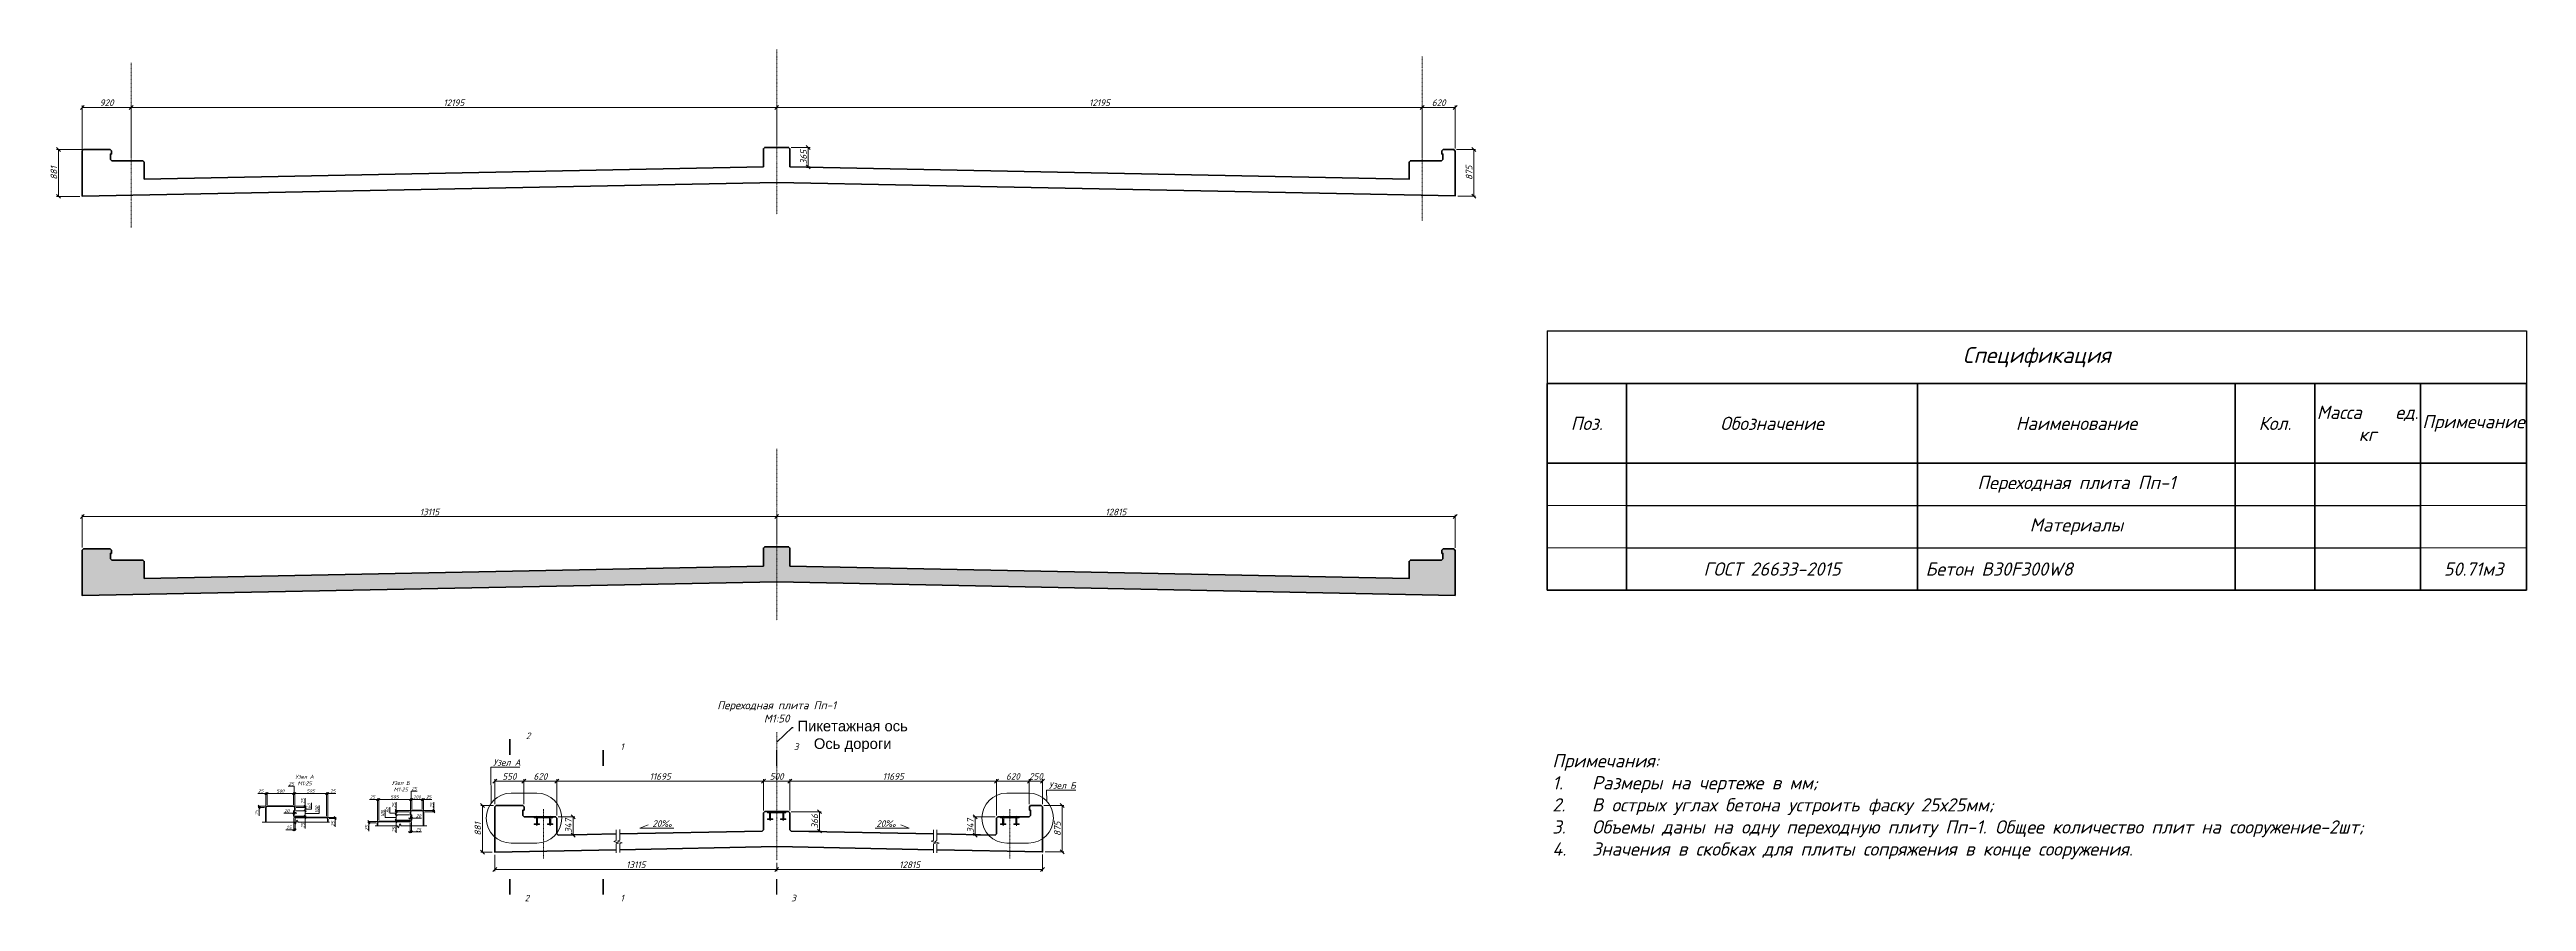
# Model space of a CAD drawing. Header units: millimetres. Extents: x -2273229 to 69798, y -750941 to 41219.
# Drawn here: x 23014 to 69798, y 25138 to 41219 of the extents above; entities that cross this region are included whole.
import ezdxf
from ezdxf import colors
from ezdxf.entities.mleader import LeaderData, LeaderLine
from ezdxf.enums import TextEntityAlignment as Align
from ezdxf.math import Vec2, Vec3

# ---------------------------------------------------------------- set-up
doc = ezdxf.new("R2010")
doc.units = ezdxf.units.MM
doc.linetypes.add('DASHDOT', pattern=[25.4, 12.7, -6.35, 0, -6.35])
for name, color, linetype, lineweight in [('$Выноски', 5, 'Continuous', 13), ('$Оси', 1, 'DASHDOT', 13), ('$Размеры', 5, 'Continuous', 13), ('$Слои конструкции', 7, 'Continuous', 35), ('$Текст Model', 7, 'Continuous', 13), ('$Тонкие', 8, 'Continuous', 13)]:
    doc.layers.add(name, color=color, linetype=linetype, lineweight=lineweight)
doc.styles.add('@ТРАНСПРОЕКТ', font='isocpeur.ttf', dxfattribs={"oblique": 15})
doc.styles.get("Standard").update_dxf_attribs({"font": 'arial.ttf'})
doc.dimstyles.new('@TN  1-25', dxfattribs={"dimscale": 25, "dimtxt": 2.5, "dimasz": 1.5, "dimexe": 0.7, "dimexo": 1, "dimgap": 0.5, "dimtad": 1, "dimdec": 0, "dimzin": 0, "dimdsep": 46, "dimtxsty": '@ТРАНСПРОЕКТ', "dimblk": 'OBLIQUE', "dimcen": 0, "dimclrd": 256, "dimclre": 256, "dimclrt": 256, "dimaunit": 1, "dimadec": 3, "dimazin": 0, "dimtfac": 1, "dimtdec": 0, "dimtofl": 0, "dimtmove": 0, "dimatfit": 3, "dimfxl": 1, "dimtolj": 1, "dimtzin": 0, "dimlwd": 13, "dimlwe": 13, "dimarcsym": 0})
doc.dimstyles.new('@TN  1-50', dxfattribs={"dimscale": 50, "dimtxt": 2.5, "dimasz": 1.5, "dimexe": 0.7, "dimexo": 1, "dimgap": 0.5, "dimtad": 1, "dimdec": 0, "dimzin": 0, "dimdsep": 46, "dimtxsty": '@ТРАНСПРОЕКТ', "dimblk": 'OBLIQUE', "dimcen": 0, "dimclrd": 5, "dimclre": 5, "dimclrt": 5, "dimaunit": 1, "dimadec": 3, "dimazin": 0, "dimtfac": 1, "dimtdec": 0, "dimtofl": 0, "dimtmove": 0, "dimatfit": 3, "dimfxl": 1, "dimtolj": 1, "dimtzin": 0, "dimlwd": 13, "dimlwe": 13, "dimarcsym": 0})

msp = doc.modelspace()

# ---------------------------------------------------------------- texts
at = {"layer": '$Выноски', "style": '@ТРАНСПРОЕКТ', "oblique": 15}
for s, p in [('2', (32097.4, 28201.5)), ('1', (33859.9, 27996.4)), ('3', (37160.4, 27996.4))]:
    msp.add_text(s, height=125, dxfattribs=at).set_placement(p, align=Align.RIGHT)
for s, p in [('2', (32072.4, 25262.5)), ('1', (33859.9, 25262.5)), ('3', (37110.4, 25262.5))]:
    msp.add_text(s, height=125, dxfattribs=at).set_placement(p, align=Align.TOP_RIGHT)
at = {"layer": '$Выноски', "attachment_point": 5, "style": '@ТРАНСПРОЕКТ'}
for s, width, insert, char_height in [('Переходная плита Пп-1\\PМ1:50', 3776.125, (36747.9, 28715.2), 150), ('Узел А\\PМ1:25', 407.434, (27830.7, 27428.7), 75), ('Узел Б\\PМ1:25', 407.434, (29647.2, 27313.1), 75)]:
    msp.add_mtext_dynamic_manual_height_columns(s, width=width, gutter_width=12.5, heights=[0], dxfattribs=dict(at, insert=insert, char_height=char_height))
at = {"layer": '$Текст Model', "lineweight": 13, "insert": (51398.4, 27918.9), "char_height": 250, "attachment_point": 1, "style": '@ТРАНСПРОЕКТ'}
msp.add_mtext_dynamic_manual_height_columns('\\pxi-3,l3,sm1,t3;Примечания:\\P1.^IРазмеры на чертеже в мм;\\P2.^IВ острых углах бетона устроить фаску 25х25мм;\\P3.^IОбъемы даны на одну {\\C7;переходную плиту Пп-1}. Общее количество плит на сооружение-2шт;\\P4.^IЗначения в скобках для плиты сопряжения в конце сооружения.', width=18401.151, gutter_width=12.5, heights=[0], dxfattribs=at)

# ---------------------------------------------------------------- blocks, each defined once
blk = doc.blocks.new('_NONE')
blk = doc.blocks.new('_Oblique')
at = {"color": 0, "linetype": 'ByBlock', "lineweight": -2}
blk.add_line((-0.5, -0.5), (0.5, 0.5), dxfattribs=at)
blk = doc.blocks.new('*D111')
at = {"layer": '$Размеры', "color": 5, "linetype": 'Continuous', "lineweight": 13, "transparency": 16777216}
for p, q in [((31425, 26972), (31425, 27445)), ((31425, 27410), (31975, 27410)), ((31975, 26972), (31975, 27445))]:
    blk.add_line(p, q, dxfattribs=at)
at = {"layer": 'Defpoints', "color": 0, "transparency": 16777216}
for p in [(31975, 27410), (31425, 26922), (31975, 26922)]:
    blk.add_point(p, dxfattribs=at)
at = {"layer": '$Размеры', "color": 5, "lineweight": 13, "transparency": 16777216, "xscale": 75, "yscale": 75, "zscale": 75, "rotation": 180}
blk.add_blockref('_Oblique', (31425, 27410), dxfattribs=at)
at = {"layer": '$Размеры', "color": 5, "lineweight": 13, "transparency": 16777216, "xscale": 75, "yscale": 75, "zscale": 75}
blk.add_blockref('_Oblique', (31975, 27410), dxfattribs=at)
at = {"layer": '$Размеры', "color": 5, "transparency": 16777216, "insert": (31700, 27497), "char_height": 125, "attachment_point": 5, "style": '@ТРАНСПРОЕКТ'}
blk.add_mtext('\\A1;550', dxfattribs=at)
blk = doc.blocks.new('*D112')
at = {"layer": '$Размеры', "color": 5, "linetype": 'Continuous', "lineweight": 13, "transparency": 16777216}
for p, q in [((31975, 26972), (31975, 27445)), ((31975, 27410), (32595, 27410)), ((32595, 26762), (32595, 27445))]:
    blk.add_line(p, q, dxfattribs=at)
at = {"layer": 'Defpoints', "color": 0, "transparency": 16777216}
for p in [(32595, 27410), (31975, 26922), (32595, 26712)]:
    blk.add_point(p, dxfattribs=at)
at = {"layer": '$Размеры', "color": 5, "lineweight": 13, "transparency": 16777216, "xscale": 75, "yscale": 75, "zscale": 75, "rotation": 180}
blk.add_blockref('_Oblique', (31975, 27410), dxfattribs=at)
at = {"layer": '$Размеры', "color": 5, "lineweight": 13, "transparency": 16777216, "xscale": 75, "yscale": 75, "zscale": 75}
blk.add_blockref('_Oblique', (32595, 27410), dxfattribs=at)
at = {"layer": '$Размеры', "color": 5, "transparency": 16777216, "insert": (32285, 27497), "char_height": 125, "attachment_point": 5, "style": '@ТРАНСПРОЕКТ'}
blk.add_mtext('\\A1;620', dxfattribs=at)
blk = doc.blocks.new('*D113')
at = {"layer": '$Размеры', "color": 5, "linetype": 'Continuous', "lineweight": 13, "transparency": 16777216}
for p, q in [((32595, 26762), (32595, 27445)), ((32595, 27410), (36498, 27410)), ((36498, 26857), (36498, 27445))]:
    blk.add_line(p, q, dxfattribs=at)
at = {"layer": 'Defpoints', "color": 0, "transparency": 16777216}
for p in [(36498, 27410), (32595, 26712), (36498, 26807)]:
    blk.add_point(p, dxfattribs=at)
at = {"layer": '$Размеры', "color": 5, "lineweight": 13, "transparency": 16777216, "xscale": 75, "yscale": 75, "zscale": 75, "rotation": 180}
blk.add_blockref('_Oblique', (32595, 27410), dxfattribs=at)
at = {"layer": '$Размеры', "color": 5, "lineweight": 13, "transparency": 16777216, "xscale": 75, "yscale": 75, "zscale": 75}
blk.add_blockref('_Oblique', (36498, 27410), dxfattribs=at)
at = {"layer": '$Размеры', "color": 5, "transparency": 16777216, "insert": (34547, 27497), "char_height": 125, "attachment_point": 5, "style": '@ТРАНСПРОЕКТ'}
blk.add_mtext('\\A1;11695', dxfattribs=at)
blk = doc.blocks.new('*D114')
at = {"layer": '$Размеры', "color": 5, "linetype": 'Continuous', "lineweight": 13, "transparency": 16777216}
for p, q in [((36498, 26857), (36498, 27445)), ((36498, 27410), (36998, 27410)), ((36998, 26857), (36998, 27445))]:
    blk.add_line(p, q, dxfattribs=at)
at = {"layer": 'Defpoints', "color": 0, "transparency": 16777216}
for p in [(36998, 27410), (36498, 26807), (36998, 26807)]:
    blk.add_point(p, dxfattribs=at)
at = {"layer": '$Размеры', "color": 5, "lineweight": 13, "transparency": 16777216, "xscale": 75, "yscale": 75, "zscale": 75, "rotation": 180}
blk.add_blockref('_Oblique', (36498, 27410), dxfattribs=at)
at = {"layer": '$Размеры', "color": 5, "lineweight": 13, "transparency": 16777216, "xscale": 75, "yscale": 75, "zscale": 75}
blk.add_blockref('_Oblique', (36998, 27410), dxfattribs=at)
at = {"layer": '$Размеры', "color": 5, "transparency": 16777216, "insert": (36748, 27497), "char_height": 125, "attachment_point": 5, "style": '@ТРАНСПРОЕКТ'}
blk.add_mtext('\\A1;500', dxfattribs=at)
blk = doc.blocks.new('*D115')
at = {"layer": '$Размеры', "color": 5, "linetype": 'Continuous', "lineweight": 13, "transparency": 16777216}
for p, q in [((36998, 26882), (36998, 27445)), ((36998, 27410), (40900, 27410)), ((40900, 26762), (40900, 27445))]:
    blk.add_line(p, q, dxfattribs=at)
at = {"layer": 'Defpoints', "color": 0, "transparency": 16777216}
for p in [(40900, 27410), (36998, 26832), (40900, 26712)]:
    blk.add_point(p, dxfattribs=at)
at = {"layer": '$Размеры', "color": 5, "lineweight": 13, "transparency": 16777216, "xscale": 75, "yscale": 75, "zscale": 75, "rotation": 180}
blk.add_blockref('_Oblique', (36998, 27410), dxfattribs=at)
at = {"layer": '$Размеры', "color": 5, "lineweight": 13, "transparency": 16777216, "xscale": 75, "yscale": 75, "zscale": 75}
blk.add_blockref('_Oblique', (40900, 27410), dxfattribs=at)
at = {"layer": '$Размеры', "color": 5, "transparency": 16777216, "insert": (38949, 27497), "char_height": 125, "attachment_point": 5, "style": '@ТРАНСПРОЕКТ'}
blk.add_mtext('\\A1;11695', dxfattribs=at)
blk = doc.blocks.new('*D116')
at = {"layer": '$Размеры', "color": 5, "linetype": 'Continuous', "lineweight": 13, "transparency": 16777216}
for p, q in [((41520, 26972), (41520, 27445)), ((41770, 27410), (41520, 27410)), ((41770, 26971), (41770, 27445))]:
    blk.add_line(p, q, dxfattribs=at)
at = {"layer": 'Defpoints', "color": 0, "transparency": 16777216}
for p in [(41520, 27410), (41520, 26922), (41770, 26921)]:
    blk.add_point(p, dxfattribs=at)
at = {"layer": '$Размеры', "color": 5, "lineweight": 13, "transparency": 16777216, "xscale": 75, "yscale": 75, "zscale": 75, "rotation": 180}
blk.add_blockref('_Oblique', (41520, 27410), dxfattribs=at)
at = {"layer": '$Размеры', "color": 5, "lineweight": 13, "transparency": 16777216, "xscale": 75, "yscale": 75, "zscale": 75}
blk.add_blockref('_Oblique', (41770, 27410), dxfattribs=at)
at = {"layer": '$Размеры', "color": 5, "transparency": 16777216, "insert": (41645, 27497), "char_height": 125, "attachment_point": 5, "style": '@ТРАНСПРОЕКТ'}
blk.add_mtext('\\A1;250', dxfattribs=at)
blk = doc.blocks.new('*D117')
at = {"layer": '$Размеры', "color": 5, "linetype": 'Continuous', "lineweight": 13, "transparency": 16777216}
for p, q in [((40900, 26762), (40900, 27445)), ((41520, 27410), (40900, 27410)), ((41520, 26972), (41520, 27445))]:
    blk.add_line(p, q, dxfattribs=at)
at = {"layer": 'Defpoints', "color": 0, "transparency": 16777216}
for p in [(40900, 27410), (40900, 26712), (41520, 26922)]:
    blk.add_point(p, dxfattribs=at)
at = {"layer": '$Размеры', "color": 5, "lineweight": 13, "transparency": 16777216, "xscale": 75, "yscale": 75, "zscale": 75, "rotation": 180}
blk.add_blockref('_Oblique', (40900, 27410), dxfattribs=at)
at = {"layer": '$Размеры', "color": 5, "lineweight": 13, "transparency": 16777216, "xscale": 75, "yscale": 75, "zscale": 75}
blk.add_blockref('_Oblique', (41520, 27410), dxfattribs=at)
at = {"layer": '$Размеры', "color": 5, "transparency": 16777216, "insert": (41210, 27497), "char_height": 125, "attachment_point": 5, "style": '@ТРАНСПРОЕКТ'}
blk.add_mtext('\\A1;620', dxfattribs=at)
blk = doc.blocks.new('*D118')
at = {"layer": '$Размеры', "color": 5, "linetype": 'Continuous', "lineweight": 13, "transparency": 16777216}
for p, q in [((31425, 26016), (31425, 25708)), ((31425, 25743), (36748, 25743)), ((36748, 25865), (36748, 25708))]:
    blk.add_line(p, q, dxfattribs=at)
at = {"layer": 'Defpoints', "color": 0, "transparency": 16777216}
for p in [(31425, 26066), (36748, 25915), (36748, 25743)]:
    blk.add_point(p, dxfattribs=at)
at = {"layer": '$Размеры', "color": 5, "lineweight": 13, "transparency": 16777216, "xscale": 75, "yscale": 75, "zscale": 75, "rotation": 180}
blk.add_blockref('_Oblique', (31425, 25743), dxfattribs=at)
at = {"layer": '$Размеры', "color": 5, "lineweight": 13, "transparency": 16777216, "xscale": 75, "yscale": 75, "zscale": 75}
blk.add_blockref('_Oblique', (36748, 25743), dxfattribs=at)
at = {"layer": '$Размеры', "color": 5, "transparency": 16777216, "insert": (34087, 25830), "char_height": 125, "attachment_point": 5, "style": '@ТРАНСПРОЕКТ'}
blk.add_mtext('\\A1;13115', dxfattribs=at)
blk = doc.blocks.new('*D119')
at = {"layer": '$Размеры', "color": 5, "linetype": 'Continuous', "lineweight": 13, "transparency": 16777216}
for p, q in [((36748, 25865), (36748, 25708)), ((41770, 25743), (36748, 25743)), ((41770, 26022), (41770, 25708))]:
    blk.add_line(p, q, dxfattribs=at)
at = {"layer": 'Defpoints', "color": 0, "transparency": 16777216}
for p in [(36748, 25915), (36748, 25743), (41770, 26072)]:
    blk.add_point(p, dxfattribs=at)
at = {"layer": '$Размеры', "color": 5, "lineweight": 13, "transparency": 16777216, "xscale": 75, "yscale": 75, "zscale": 75, "rotation": 180}
blk.add_blockref('_Oblique', (36748, 25743), dxfattribs=at)
at = {"layer": '$Размеры', "color": 5, "lineweight": 13, "transparency": 16777216, "xscale": 75, "yscale": 75, "zscale": 75}
blk.add_blockref('_Oblique', (41770, 25743), dxfattribs=at)
at = {"layer": '$Размеры', "color": 5, "transparency": 16777216, "insert": (39259, 25830), "char_height": 125, "attachment_point": 5, "style": '@ТРАНСПРОЕКТ'}
blk.add_mtext('\\A1;12815', dxfattribs=at)
blk = doc.blocks.new('*D120')
at = {"layer": '$Размеры', "color": 5, "linetype": 'Continuous', "lineweight": 13, "transparency": 16777216}
for p, q in [((32620, 26737), (32937, 26737)), ((32902, 26390), (32902, 26737)), ((32670, 26390), (32937, 26390))]:
    blk.add_line(p, q, dxfattribs=at)
at = {"layer": 'Defpoints', "color": 0, "transparency": 16777216}
for p in [(32570, 26737), (32902, 26737), (32620, 26390)]:
    blk.add_point(p, dxfattribs=at)
at = {"layer": '$Размеры', "color": 5, "lineweight": 13, "transparency": 16777216, "xscale": 75, "yscale": 75, "zscale": 75}
for p, rotation in [((32902, 26737), 90), ((32902, 26390), 270)]:
    blk.add_blockref('_Oblique', p, dxfattribs=dict(at, rotation=rotation))
at = {"layer": '$Размеры', "color": 5, "transparency": 16777216, "insert": (32815, 26563), "char_height": 125, "attachment_point": 5, "rotation": 90, "style": '@ТРАНСПРОЕКТ'}
blk.add_mtext('\\A1;347', dxfattribs=at)
blk = doc.blocks.new('*D121')
at = {"layer": '$Размеры', "color": 5, "linetype": 'Continuous', "lineweight": 13, "transparency": 16777216}
for p, q in [((37023, 26832), (37590, 26832)), ((37555, 26467), (37555, 26832)), ((37073, 26467), (37590, 26467))]:
    blk.add_line(p, q, dxfattribs=at)
at = {"layer": 'Defpoints', "color": 0, "transparency": 16777216}
for p in [(36973, 26832), (37555, 26832), (37023, 26467)]:
    blk.add_point(p, dxfattribs=at)
at = {"layer": '$Размеры', "color": 5, "lineweight": 13, "transparency": 16777216, "xscale": 75, "yscale": 75, "zscale": 75}
for p, rotation in [((37555, 26832), 90), ((37555, 26467), 270)]:
    blk.add_blockref('_Oblique', p, dxfattribs=dict(at, rotation=rotation))
at = {"layer": '$Размеры', "color": 5, "transparency": 16777216, "insert": (37468, 26649), "char_height": 125, "attachment_point": 5, "rotation": 90, "style": '@ТРАНСПРОЕКТ'}
blk.add_mtext('\\A1;366', dxfattribs=at)
blk = doc.blocks.new('*D122')
at = {"layer": '$Размеры', "color": 5, "linetype": 'Continuous', "lineweight": 13, "transparency": 16777216}
for p, q in [((40875, 26737), (40460, 26737)), ((40495, 26390), (40495, 26737)), ((40825, 26390), (40460, 26390))]:
    blk.add_line(p, q, dxfattribs=at)
at = {"layer": 'Defpoints', "color": 0, "transparency": 16777216}
for p in [(40495, 26737), (40925, 26737), (40875, 26390)]:
    blk.add_point(p, dxfattribs=at)
at = {"layer": '$Размеры', "color": 5, "lineweight": 13, "transparency": 16777216, "xscale": 75, "yscale": 75, "zscale": 75}
for p, rotation in [((40495, 26737), 90), ((40495, 26390), 270)]:
    blk.add_blockref('_Oblique', p, dxfattribs=dict(at, rotation=rotation))
at = {"layer": '$Размеры', "color": 5, "transparency": 16777216, "insert": (40408, 26563), "char_height": 125, "attachment_point": 5, "rotation": 90, "style": '@ТРАНСПРОЕКТ'}
blk.add_mtext('\\A1;347', dxfattribs=at)
blk = doc.blocks.new('*D135')
at = {"layer": '$Размеры', "color": 5, "linetype": 'Continuous', "lineweight": 13, "transparency": 16777216}
for p, q in [((41795, 26947), (42174, 26947)), ((42139, 26072), (42139, 26947)), ((41820, 26072), (42174, 26072))]:
    blk.add_line(p, q, dxfattribs=at)
at = {"layer": 'Defpoints', "color": 0, "transparency": 16777216}
for p in [(41745, 26947), (42139, 26947), (41770, 26072)]:
    blk.add_point(p, dxfattribs=at)
at = {"layer": '$Размеры', "color": 5, "lineweight": 13, "transparency": 16777216, "xscale": 75, "yscale": 75, "zscale": 75}
for p, rotation in [((42139, 26947), 90), ((42139, 26072), 270)]:
    blk.add_blockref('_Oblique', p, dxfattribs=dict(at, rotation=rotation))
at = {"layer": '$Размеры', "color": 5, "transparency": 16777216, "insert": (42051, 26509), "char_height": 125, "attachment_point": 5, "rotation": 90, "style": '@ТРАНСПРОЕКТ'}
blk.add_mtext('\\A1;875', dxfattribs=at)
blk = doc.blocks.new('*D136')
at = {"layer": '$Размеры', "color": 5, "linetype": 'Continuous', "lineweight": 13, "transparency": 16777216}
for p, q in [((31400, 26947), (31157, 26947)), ((31192, 26066), (31192, 26947)), ((31375, 26066), (31157, 26066))]:
    blk.add_line(p, q, dxfattribs=at)
at = {"layer": 'Defpoints', "color": 0, "transparency": 16777216}
for p in [(31192, 26947), (31450, 26947), (31425, 26066)]:
    blk.add_point(p, dxfattribs=at)
at = {"layer": '$Размеры', "color": 5, "lineweight": 13, "transparency": 16777216, "xscale": 75, "yscale": 75, "zscale": 75}
for p, rotation in [((31192, 26947), 90), ((31192, 26066), 270)]:
    blk.add_blockref('_Oblique', p, dxfattribs=dict(at, rotation=rotation))
at = {"layer": '$Размеры', "color": 5, "transparency": 16777216, "insert": (31104, 26506), "char_height": 125, "attachment_point": 5, "rotation": 90, "style": '@ТРАНСПРОЕКТ'}
blk.add_mtext('\\A1;881', dxfattribs=at)
blk = doc.blocks.new('ыанртокефтымявпа')
at = {"layer": '$Оси', "ltscale": 10}
for points in [[(-125, -175), (-125, 25)], [(0, 20), (0, -40)], [(125, -175), (125, 25)]]:
    blk.add_lwpolyline(points, dxfattribs=at)
at = {"layer": '$Тонкие', "ltscale": 0.25}
for points in [[(-175, 0), (175, 0), (175, -20), (-175, -20)], [(-175, -134), (-75, -134), (-75, -150), (-175, -150)], [(-136, -134), (-136, -20), (-114, -20), (-114, -134)], [(75, -134), (175, -134), (175, -150), (75, -150)], [(136, -134), (136, -20), (114, -20), (114, -134)]]:
    blk.add_lwpolyline(points, close=True, dxfattribs=at)
blk = doc.blocks.new('*D165')
at = {"layer": '$Размеры', "linetype": 'Continuous', "lineweight": 13, "ltscale": 50, "transparency": 16777216}
for p, q in [((27099, 27178), (26945, 27178)), ((27099, 26935), (27099, 27195)), ((27124, 27178), (27099, 27178)), ((27124, 26960), (27124, 27195))]:
    blk.add_line(p, q, dxfattribs=at)
at = {"layer": 'Defpoints', "color": 0, "ltscale": 50, "transparency": 16777216}
for p in [(27099, 27178), (27099, 26910), (27124, 26935)]:
    blk.add_point(p, dxfattribs=at)
at = {"layer": '$Размеры', "lineweight": 13, "ltscale": 50, "transparency": 16777216, "xscale": 37.5, "yscale": 37.5, "zscale": 37.5, "rotation": 180}
blk.add_blockref('_Oblique', (27099, 27178), dxfattribs=at)
at = {"layer": '$Размеры', "lineweight": 13, "ltscale": 50, "transparency": 16777216, "xscale": 37.5, "yscale": 37.5, "zscale": 37.5}
blk.add_blockref('_Oblique', (27124, 27178), dxfattribs=at)
at = {"layer": '$Размеры', "ltscale": 50, "transparency": 16777216, "insert": (27003, 27222), "char_height": 62.5, "attachment_point": 5, "style": '@ТРАНСПРОЕКТ'}
blk.add_mtext('\\A1;25', dxfattribs=at)
blk = doc.blocks.new('*D166')
at = {"layer": '$Размеры', "linetype": 'Continuous', "lineweight": 13, "ltscale": 50, "transparency": 16777216}
for p, q in [((27124, 26960), (27124, 27195)), ((27124, 27178), (27624, 27178)), ((27624, 26960), (27624, 27195))]:
    blk.add_line(p, q, dxfattribs=at)
at = {"layer": 'Defpoints', "color": 0, "ltscale": 50, "transparency": 16777216}
for p in [(27624, 27178), (27124, 26935), (27624, 26935)]:
    blk.add_point(p, dxfattribs=at)
at = {"layer": '$Размеры', "lineweight": 13, "ltscale": 50, "transparency": 16777216, "xscale": 37.5, "yscale": 37.5, "zscale": 37.5, "rotation": 180}
blk.add_blockref('_Oblique', (27124, 27178), dxfattribs=at)
at = {"layer": '$Размеры', "lineweight": 13, "ltscale": 50, "transparency": 16777216, "xscale": 37.5, "yscale": 37.5, "zscale": 37.5}
blk.add_blockref('_Oblique', (27624, 27178), dxfattribs=at)
at = {"layer": '$Размеры', "ltscale": 50, "transparency": 16777216, "insert": (27374, 27222), "char_height": 62.5, "attachment_point": 5, "style": '@ТРАНСПРОЕКТ'}
blk.add_mtext('\\A1;500', dxfattribs=at)
blk = doc.blocks.new('*D167')
at = {"layer": '$Размеры', "linetype": 'Continuous', "lineweight": 13, "ltscale": 50, "transparency": 16777216}
for p, q in [((27636, 27312), (27520, 27312)), ((27624, 26960), (27624, 27195)), ((27624, 27178), (27649, 27178)), ((27637, 27178), (27636, 27312)), ((27649, 26935), (27649, 27195))]:
    blk.add_line(p, q, dxfattribs=at)
at = {"layer": 'Defpoints', "color": 0, "ltscale": 50, "transparency": 16777216}
for p in [(27649, 27178), (27624, 26935), (27649, 26910)]:
    blk.add_point(p, dxfattribs=at)
at = {"layer": '$Размеры', "lineweight": 13, "ltscale": 50, "transparency": 16777216, "xscale": 37.5, "yscale": 37.5, "zscale": 37.5, "rotation": 180}
blk.add_blockref('_Oblique', (27624, 27178), dxfattribs=at)
at = {"layer": '$Размеры', "lineweight": 13, "ltscale": 50, "transparency": 16777216, "xscale": 37.5, "yscale": 37.5, "zscale": 37.5}
blk.add_blockref('_Oblique', (27649, 27178), dxfattribs=at)
at = {"layer": '$Размеры', "ltscale": 50, "transparency": 16777216, "insert": (27578, 27356), "char_height": 62.5, "attachment_point": 5, "style": '@ТРАНСПРОЕКТ'}
blk.add_mtext('\\A1;25', dxfattribs=at)
blk = doc.blocks.new('*D168')
at = {"layer": '$Размеры', "linetype": 'Continuous', "lineweight": 13, "ltscale": 50, "transparency": 16777216}
for p, q in [((27629, 26803), (27438, 26803)), ((27629, 26825), (27629, 26785)), ((27649, 26825), (27649, 26785)), ((27649, 26803), (27687, 26803))]:
    blk.add_line(p, q, dxfattribs=at)
at = {"layer": 'Defpoints', "color": 0, "ltscale": 50, "transparency": 16777216}
for p in [(27629, 26850), (27649, 26850), (27649, 26803)]:
    blk.add_point(p, dxfattribs=at)
at = {"layer": '$Размеры', "lineweight": 13, "ltscale": 50, "transparency": 16777216, "xscale": 37.5, "yscale": 37.5, "zscale": 37.5}
blk.add_blockref('_Oblique', (27629, 26803), dxfattribs=at)
at = {"layer": '$Размеры', "lineweight": 13, "ltscale": 50, "transparency": 16777216, "xscale": 37.5, "yscale": 37.5, "zscale": 37.5, "rotation": 180}
blk.add_blockref('_Oblique', (27649, 26803), dxfattribs=at)
at = {"layer": '$Размеры', "ltscale": 50, "transparency": 16777216, "insert": (27496, 26847), "char_height": 62.5, "attachment_point": 5, "style": '@ТРАНСПРОЕКТ'}
blk.add_mtext('\\A1;20', dxfattribs=at)
blk = doc.blocks.new('*D169')
at = {"layer": '$Размеры', "linetype": 'Continuous', "lineweight": 13, "ltscale": 50, "transparency": 16777216}
for p, q in [((27629, 26725), (27629, 26473)), ((27654, 26700), (27654, 26473)), ((27629, 26490), (27475, 26490)), ((27654, 26490), (27629, 26490))]:
    blk.add_line(p, q, dxfattribs=at)
at = {"layer": 'Defpoints', "color": 0, "ltscale": 50, "transparency": 16777216}
for p in [(27629, 26750), (27654, 26725), (27629, 26490)]:
    blk.add_point(p, dxfattribs=at)
at = {"layer": '$Размеры', "lineweight": 13, "ltscale": 50, "transparency": 16777216, "xscale": 37.5, "yscale": 37.5, "zscale": 37.5, "rotation": 180}
blk.add_blockref('_Oblique', (27629, 26490), dxfattribs=at)
at = {"layer": '$Размеры', "lineweight": 13, "ltscale": 50, "transparency": 16777216, "xscale": 37.5, "yscale": 37.5, "zscale": 37.5}
blk.add_blockref('_Oblique', (27654, 26490), dxfattribs=at)
at = {"layer": '$Размеры', "ltscale": 50, "transparency": 16777216, "insert": (27533, 26534), "char_height": 62.5, "attachment_point": 5, "style": '@ТРАНСПРОЕКТ'}
blk.add_mtext('\\A1;25', dxfattribs=at)
blk = doc.blocks.new('*D170')
at = {"layer": '$Размеры', "linetype": 'Continuous', "lineweight": 13, "ltscale": 50, "transparency": 16777216}
for p, q in [((27649, 26935), (27649, 27195)), ((27649, 27178), (28244, 27178)), ((28244, 26750), (28244, 27195))]:
    blk.add_line(p, q, dxfattribs=at)
at = {"layer": 'Defpoints', "color": 0, "ltscale": 50, "transparency": 16777216}
for p in [(28244, 27178), (27649, 26910), (28244, 26725)]:
    blk.add_point(p, dxfattribs=at)
at = {"layer": '$Размеры', "lineweight": 13, "ltscale": 50, "transparency": 16777216, "xscale": 37.5, "yscale": 37.5, "zscale": 37.5, "rotation": 180}
blk.add_blockref('_Oblique', (27649, 27178), dxfattribs=at)
at = {"layer": '$Размеры', "lineweight": 13, "ltscale": 50, "transparency": 16777216, "xscale": 37.5, "yscale": 37.5, "zscale": 37.5}
blk.add_blockref('_Oblique', (28244, 27178), dxfattribs=at)
at = {"layer": '$Размеры', "ltscale": 50, "transparency": 16777216, "insert": (27947, 27222), "char_height": 62.5, "attachment_point": 5, "style": '@ТРАНСПРОЕКТ'}
blk.add_mtext('\\A1;595', dxfattribs=at)
blk = doc.blocks.new('*D171')
at = {"layer": '$Размеры', "linetype": 'Continuous', "lineweight": 13, "ltscale": 50, "transparency": 16777216}
for p, q in [((28244, 26750), (28244, 27195)), ((28244, 27178), (28269, 27178)), ((28269, 26725), (28269, 27195)), ((28269, 27178), (28424, 27178))]:
    blk.add_line(p, q, dxfattribs=at)
at = {"layer": 'Defpoints', "color": 0, "ltscale": 50, "transparency": 16777216}
for p in [(28269, 27178), (28244, 26725), (28269, 26700)]:
    blk.add_point(p, dxfattribs=at)
at = {"layer": '$Размеры', "lineweight": 13, "ltscale": 50, "transparency": 16777216, "xscale": 37.5, "yscale": 37.5, "zscale": 37.5, "rotation": 180}
blk.add_blockref('_Oblique', (28244, 27178), dxfattribs=at)
at = {"layer": '$Размеры', "lineweight": 13, "ltscale": 50, "transparency": 16777216, "xscale": 37.5, "yscale": 37.5, "zscale": 37.5}
blk.add_blockref('_Oblique', (28269, 27178), dxfattribs=at)
at = {"layer": '$Размеры', "ltscale": 50, "transparency": 16777216, "insert": (28365, 27222), "char_height": 62.5, "attachment_point": 5, "style": '@ТРАНСПРОЕКТ'}
blk.add_mtext('\\A1;25', dxfattribs=at)
blk = doc.blocks.new('*D172')
at = {"layer": '$Размеры', "linetype": 'Continuous', "lineweight": 13, "ltscale": 50, "transparency": 16777216}
for p, q in [((28269, 26725), (28427, 26725)), ((28294, 26700), (28427, 26700)), ((28409, 26725), (28409, 26700)), ((28409, 26700), (28409, 26546))]:
    blk.add_line(p, q, dxfattribs=at)
at = {"layer": 'Defpoints', "color": 0, "ltscale": 50, "transparency": 16777216}
for p in [(28244, 26725), (28269, 26700), (28409, 26700)]:
    blk.add_point(p, dxfattribs=at)
at = {"layer": '$Размеры', "lineweight": 13, "ltscale": 50, "transparency": 16777216, "xscale": 37.5, "yscale": 37.5, "zscale": 37.5}
for p, rotation in [((28409, 26725), 90), ((28409, 26700), 270)]:
    blk.add_blockref('_Oblique', p, dxfattribs=dict(at, rotation=rotation))
at = {"layer": '$Размеры', "ltscale": 50, "transparency": 16777216, "insert": (28365, 26604), "char_height": 62.5, "attachment_point": 5, "rotation": 90, "style": '@ТРАНСПРОЕКТ'}
blk.add_mtext('\\A1;25', dxfattribs=at)
blk = doc.blocks.new('*D173')
at = {"layer": '$Размеры', "linetype": 'Continuous', "lineweight": 13, "ltscale": 50, "transparency": 16777216}
for p, q in [((27654, 26750), (27858, 26750)), ((27679, 26725), (27858, 26725)), ((27841, 26750), (27841, 26725)), ((27841, 26725), (27841, 26512))]:
    blk.add_line(p, q, dxfattribs=at)
at = {"layer": 'Defpoints', "color": 0, "ltscale": 50, "transparency": 16777216}
for p in [(27629, 26750), (27654, 26725), (27841, 26750)]:
    blk.add_point(p, dxfattribs=at)
at = {"layer": '$Размеры', "lineweight": 13, "ltscale": 50, "transparency": 16777216, "xscale": 37.5, "yscale": 37.5, "zscale": 37.5}
for p, rotation in [((27841, 26750), 90), ((27841, 26725), 270)]:
    blk.add_blockref('_Oblique', p, dxfattribs=dict(at, rotation=rotation))
at = {"layer": '$Размеры', "ltscale": 50, "transparency": 16777216, "insert": (27797, 26571), "char_height": 62.5, "attachment_point": 5, "rotation": 90, "style": '@ТРАНСПРОЕКТ'}
blk.add_mtext('\\A1;25', dxfattribs=at)
blk = doc.blocks.new('*D174')
at = {"layer": '$Размеры', "linetype": 'Continuous', "lineweight": 13, "ltscale": 50, "transparency": 16777216}
for p, q in [((29209, 26646), (29030, 26646)), ((29184, 26621), (29030, 26621)), ((29047, 26646), (29047, 26621)), ((29047, 26621), (29047, 26467))]:
    blk.add_line(p, q, dxfattribs=at)
at = {"layer": 'Defpoints', "color": 0, "ltscale": 50, "transparency": 16777216}
for p in [(29047, 26621), (29209, 26621), (29234, 26646)]:
    blk.add_point(p, dxfattribs=at)
at = {"layer": '$Размеры', "lineweight": 13, "ltscale": 50, "transparency": 16777216, "xscale": 37.5, "yscale": 37.5, "zscale": 37.5}
for p, rotation in [((29047, 26646), 90), ((29047, 26621), 270)]:
    blk.add_blockref('_Oblique', p, dxfattribs=dict(at, rotation=rotation))
at = {"layer": '$Размеры', "ltscale": 50, "transparency": 16777216, "insert": (29003, 26526), "char_height": 62.5, "attachment_point": 5, "rotation": 90, "style": '@ТРАНСПРОЕКТ'}
blk.add_mtext('\\A1;25', dxfattribs=at)
blk = doc.blocks.new('*D175')
at = {"layer": '$Размеры', "linetype": 'Continuous', "lineweight": 13, "ltscale": 50, "transparency": 16777216}
for p, q in [((29841, 27064), (29842, 27222)), ((29842, 27222), (29958, 27222)), ((29829, 26856), (29829, 27082)), ((29854, 27064), (29829, 27064)), ((29854, 26881), (29854, 27082))]:
    blk.add_line(p, q, dxfattribs=at)
at = {"layer": 'Defpoints', "color": 0, "ltscale": 50, "transparency": 16777216}
for p in [(29829, 27064), (29829, 26831), (29854, 26856)]:
    blk.add_point(p, dxfattribs=at)
at = {"layer": '$Размеры', "lineweight": 13, "ltscale": 50, "transparency": 16777216, "xscale": 37.5, "yscale": 37.5, "zscale": 37.5, "rotation": 180}
blk.add_blockref('_Oblique', (29829, 27064), dxfattribs=at)
at = {"layer": '$Размеры', "lineweight": 13, "ltscale": 50, "transparency": 16777216, "xscale": 37.5, "yscale": 37.5, "zscale": 37.5}
blk.add_blockref('_Oblique', (29854, 27064), dxfattribs=at)
at = {"layer": '$Размеры', "ltscale": 50, "transparency": 16777216, "insert": (29900, 27266), "char_height": 62.5, "attachment_point": 5, "style": '@ТРАНСПРОЕКТ'}
blk.add_mtext('\\A1;25', dxfattribs=at)
blk = doc.blocks.new('*D176')
at = {"layer": '$Размеры', "linetype": 'Continuous', "lineweight": 13, "ltscale": 50, "transparency": 16777216}
for p, q in [((29854, 26881), (29854, 27082)), ((29854, 27064), (30054, 27064)), ((30054, 26881), (30054, 27082))]:
    blk.add_line(p, q, dxfattribs=at)
at = {"layer": 'Defpoints', "color": 0, "ltscale": 50, "transparency": 16777216}
for p in [(29854, 26856), (30054, 27064), (30054, 26856)]:
    blk.add_point(p, dxfattribs=at)
at = {"layer": '$Размеры', "lineweight": 13, "ltscale": 50, "transparency": 16777216, "xscale": 37.5, "yscale": 37.5, "zscale": 37.5, "rotation": 180}
blk.add_blockref('_Oblique', (29854, 27064), dxfattribs=at)
at = {"layer": '$Размеры', "lineweight": 13, "ltscale": 50, "transparency": 16777216, "xscale": 37.5, "yscale": 37.5, "zscale": 37.5}
blk.add_blockref('_Oblique', (30054, 27064), dxfattribs=at)
at = {"layer": '$Размеры', "ltscale": 50, "transparency": 16777216, "insert": (29954, 27108), "char_height": 62.5, "attachment_point": 5, "style": '@ТРАНСПРОЕКТ'}
blk.add_mtext('\\A1;200', dxfattribs=at)
blk = doc.blocks.new('*D177')
at = {"layer": '$Размеры', "linetype": 'Continuous', "lineweight": 13, "ltscale": 50, "transparency": 16777216}
for p, q in [((30054, 26881), (30054, 27082)), ((30054, 27064), (30079, 27064)), ((30079, 26856), (30079, 27082)), ((30079, 27064), (30233, 27064))]:
    blk.add_line(p, q, dxfattribs=at)
at = {"layer": 'Defpoints', "color": 0, "ltscale": 50, "transparency": 16777216}
for p in [(30054, 26856), (30079, 27064), (30079, 26831)]:
    blk.add_point(p, dxfattribs=at)
at = {"layer": '$Размеры', "lineweight": 13, "ltscale": 50, "transparency": 16777216, "xscale": 37.5, "yscale": 37.5, "zscale": 37.5, "rotation": 180}
blk.add_blockref('_Oblique', (30054, 27064), dxfattribs=at)
at = {"layer": '$Размеры', "lineweight": 13, "ltscale": 50, "transparency": 16777216, "xscale": 37.5, "yscale": 37.5, "zscale": 37.5}
blk.add_blockref('_Oblique', (30079, 27064), dxfattribs=at)
at = {"layer": '$Размеры', "ltscale": 50, "transparency": 16777216, "insert": (30175, 27108), "char_height": 62.5, "attachment_point": 5, "style": '@ТРАНСПРОЕКТ'}
blk.add_mtext('\\A1;25', dxfattribs=at)
blk = doc.blocks.new('*D178')
at = {"layer": '$Размеры', "linetype": 'Continuous', "lineweight": 13, "ltscale": 50, "transparency": 16777216}
for p, q in [((29829, 26708), (29791, 26708)), ((29829, 26747), (29829, 26690)), ((29849, 26747), (29849, 26690)), ((29849, 26708), (30041, 26708))]:
    blk.add_line(p, q, dxfattribs=at)
at = {"layer": 'Defpoints', "color": 0, "ltscale": 50, "transparency": 16777216}
for p in [(29829, 26772), (29829, 26708), (29849, 26772)]:
    blk.add_point(p, dxfattribs=at)
at = {"layer": '$Размеры', "lineweight": 13, "ltscale": 50, "transparency": 16777216, "xscale": 37.5, "yscale": 37.5, "zscale": 37.5}
blk.add_blockref('_Oblique', (29829, 26708), dxfattribs=at)
at = {"layer": '$Размеры', "lineweight": 13, "ltscale": 50, "transparency": 16777216, "xscale": 37.5, "yscale": 37.5, "zscale": 37.5, "rotation": 180}
blk.add_blockref('_Oblique', (29849, 26708), dxfattribs=at)
at = {"layer": '$Размеры', "ltscale": 50, "transparency": 16777216, "insert": (29982, 26752), "char_height": 62.5, "attachment_point": 5, "style": '@ТРАНСПРОЕКТ'}
blk.add_mtext('\\A1;20', dxfattribs=at)
blk = doc.blocks.new('*D179')
at = {"layer": '$Размеры', "linetype": 'Continuous', "lineweight": 13, "transparency": 16777216}
for p, q in [((27649, 26935), (27858, 26935)), ((27674, 26910), (27858, 26910)), ((27841, 26935), (27841, 27089)), ((27841, 26910), (27841, 26935))]:
    blk.add_line(p, q, dxfattribs=at)
at = {"layer": 'Defpoints', "color": 0, "transparency": 16777216}
for p in [(27624, 26935), (27649, 26910), (27841, 26935)]:
    blk.add_point(p, dxfattribs=at)
at = {"layer": '$Размеры', "lineweight": 13, "transparency": 16777216, "xscale": 37.5, "yscale": 37.5, "zscale": 37.5}
for p, rotation in [((27841, 26935), 90), ((27841, 26910), 270)]:
    blk.add_blockref('_Oblique', p, dxfattribs=dict(at, rotation=rotation))
at = {"layer": '$Размеры', "transparency": 16777216, "insert": (27797, 27031), "char_height": 62.5, "attachment_point": 5, "rotation": 90, "style": '@ТРАНСПРОЕКТ'}
blk.add_mtext('\\A1;25', dxfattribs=at)
blk = doc.blocks.new('*D180')
at = {"layer": '$Размеры', "linetype": 'Continuous', "lineweight": 13, "transparency": 16777216}
for p, q in [((27674, 26910), (27858, 26910)), ((27674, 26850), (27858, 26850)), ((27841, 26850), (27841, 26910)), ((27841, 26880), (27964, 26880)), ((27964, 26880), (27964, 26997))]:
    blk.add_line(p, q, dxfattribs=at)
at = {"layer": 'Defpoints', "color": 0, "transparency": 16777216}
for p in [(27649, 26910), (27649, 26850), (27841, 26910)]:
    blk.add_point(p, dxfattribs=at)
at = {"layer": '$Размеры', "lineweight": 13, "transparency": 16777216, "xscale": 37.5, "yscale": 37.5, "zscale": 37.5}
for p, rotation in [((27841, 26910), 90), ((27841, 26850), 270)]:
    blk.add_blockref('_Oblique', p, dxfattribs=dict(at, rotation=rotation))
at = {"layer": '$Размеры', "transparency": 16777216, "insert": (27920, 26938), "char_height": 62.5, "attachment_point": 5, "rotation": 90, "style": '@ТРАНСПРОЕКТ'}
blk.add_mtext('\\A1;60', dxfattribs=at)
blk = doc.blocks.new('*D181')
at = {"layer": '$Размеры', "linetype": 'Continuous', "lineweight": 13, "transparency": 16777216}
for p, q in [((27654, 26750), (27858, 26750)), ((27674, 26850), (27858, 26850)), ((27841, 26850), (27841, 26750)), ((27841, 26800), (28107, 26800)), ((28107, 26800), (28107, 26948))]:
    blk.add_line(p, q, dxfattribs=at)
at = {"layer": 'Defpoints', "color": 0, "transparency": 16777216}
for p in [(27629, 26750), (27649, 26850), (27841, 26750)]:
    blk.add_point(p, dxfattribs=at)
at = {"layer": '$Размеры', "lineweight": 13, "transparency": 16777216, "xscale": 37.5, "yscale": 37.5, "zscale": 37.5}
for p, rotation in [((27841, 26850), 90), ((27841, 26750), 270)]:
    blk.add_blockref('_Oblique', p, dxfattribs=dict(at, rotation=rotation))
at = {"layer": '$Размеры', "transparency": 16777216, "insert": (28063, 26874), "char_height": 62.5, "attachment_point": 5, "rotation": 90, "style": '@ТРАНСПРОЕКТ'}
blk.add_mtext('\\A1;100', dxfattribs=at)
blk = doc.blocks.new('*D182')
at = {"layer": '$Размеры', "linetype": 'Continuous', "lineweight": 13, "transparency": 16777216}
for p, q in [((29234, 26671), (29234, 27082)), ((29829, 27064), (29234, 27064)), ((29829, 26856), (29829, 27082))]:
    blk.add_line(p, q, dxfattribs=at)
at = {"layer": 'Defpoints', "color": 0, "transparency": 16777216}
for p in [(29234, 27064), (29829, 26831), (29234, 26646)]:
    blk.add_point(p, dxfattribs=at)
at = {"layer": '$Размеры', "lineweight": 13, "transparency": 16777216, "xscale": 37.5, "yscale": 37.5, "zscale": 37.5, "rotation": 180}
blk.add_blockref('_Oblique', (29234, 27064), dxfattribs=at)
at = {"layer": '$Размеры', "lineweight": 13, "transparency": 16777216, "xscale": 37.5, "yscale": 37.5, "zscale": 37.5}
blk.add_blockref('_Oblique', (29829, 27064), dxfattribs=at)
at = {"layer": '$Размеры', "transparency": 16777216, "insert": (29531, 27108), "char_height": 62.5, "attachment_point": 5, "style": '@ТРАНСПРОЕКТ'}
blk.add_mtext('\\A1;595', dxfattribs=at)
blk = doc.blocks.new('*D183')
at = {"layer": '$Размеры', "linetype": 'Continuous', "lineweight": 13, "transparency": 16777216}
for p, q in [((29209, 27064), (29055, 27064)), ((29209, 26646), (29209, 27082)), ((29234, 27064), (29209, 27064)), ((29234, 26671), (29234, 27082))]:
    blk.add_line(p, q, dxfattribs=at)
at = {"layer": 'Defpoints', "color": 0, "transparency": 16777216}
for p in [(29209, 27064), (29209, 26621), (29234, 26646)]:
    blk.add_point(p, dxfattribs=at)
at = {"layer": '$Размеры', "lineweight": 13, "transparency": 16777216, "xscale": 37.5, "yscale": 37.5, "zscale": 37.5, "rotation": 180}
blk.add_blockref('_Oblique', (29209, 27064), dxfattribs=at)
at = {"layer": '$Размеры', "lineweight": 13, "transparency": 16777216, "xscale": 37.5, "yscale": 37.5, "zscale": 37.5}
blk.add_blockref('_Oblique', (29234, 27064), dxfattribs=at)
at = {"layer": '$Размеры', "transparency": 16777216, "insert": (29113, 27108), "char_height": 62.5, "attachment_point": 5, "style": '@ТРАНСПРОЕКТ'}
blk.add_mtext('\\A1;25', dxfattribs=at)
blk = doc.blocks.new('*D184')
at = {"layer": '$Размеры', "linetype": 'Continuous', "lineweight": 13, "ltscale": 50, "transparency": 16777216}
for p, q in [((27099, 26935), (26955, 26935)), ((27074, 26910), (26955, 26910)), ((26973, 26935), (26973, 26910)), ((26973, 26910), (26973, 26756))]:
    blk.add_line(p, q, dxfattribs=at)
at = {"layer": 'Defpoints', "color": 0, "ltscale": 50, "transparency": 16777216}
for p in [(26973, 26910), (27099, 26910), (27124, 26935)]:
    blk.add_point(p, dxfattribs=at)
at = {"layer": '$Размеры', "lineweight": 13, "ltscale": 50, "transparency": 16777216, "xscale": 37.5, "yscale": 37.5, "zscale": 37.5}
for p, rotation in [((26973, 26935), 90), ((26973, 26910), 270)]:
    blk.add_blockref('_Oblique', p, dxfattribs=dict(at, rotation=rotation))
at = {"layer": '$Размеры', "ltscale": 50, "transparency": 16777216, "insert": (26929, 26814), "char_height": 62.5, "attachment_point": 5, "rotation": 90, "style": '@ТРАНСПРОЕКТ'}
blk.add_mtext('\\A1;25', dxfattribs=at)
blk = doc.blocks.new('*D185')
at = {"layer": '$Размеры', "linetype": 'Continuous', "lineweight": 13, "transparency": 16777216}
for p, q in [((29829, 26856), (29544, 26856)), ((29804, 26831), (29544, 26831)), ((29561, 26856), (29561, 27011)), ((29561, 26831), (29561, 26856))]:
    blk.add_line(p, q, dxfattribs=at)
at = {"layer": 'Defpoints', "color": 0, "transparency": 16777216}
for p in [(29561, 26856), (29829, 26831), (29854, 26856)]:
    blk.add_point(p, dxfattribs=at)
at = {"layer": '$Размеры', "lineweight": 13, "transparency": 16777216, "xscale": 37.5, "yscale": 37.5, "zscale": 37.5}
for p, rotation in [((29561, 26856), 90), ((29561, 26831), 270)]:
    blk.add_blockref('_Oblique', p, dxfattribs=dict(at, rotation=rotation))
at = {"layer": '$Размеры', "transparency": 16777216, "insert": (29518, 26952), "char_height": 62.5, "attachment_point": 5, "rotation": 90, "style": '@ТРАНСПРОЕКТ'}
blk.add_mtext('\\A1;25', dxfattribs=at)
blk = doc.blocks.new('*D186')
at = {"layer": '$Размеры', "linetype": 'Continuous', "lineweight": 13, "transparency": 16777216}
for p, q in [((29442, 26801), (29442, 26918)), ((29561, 26801), (29442, 26801)), ((29804, 26831), (29544, 26831)), ((29804, 26772), (29544, 26772)), ((29561, 26831), (29561, 26772))]:
    blk.add_line(p, q, dxfattribs=at)
at = {"layer": 'Defpoints', "color": 0, "transparency": 16777216}
for p in [(29561, 26772), (29829, 26831), (29829, 26772)]:
    blk.add_point(p, dxfattribs=at)
at = {"layer": '$Размеры', "lineweight": 13, "transparency": 16777216, "xscale": 37.5, "yscale": 37.5, "zscale": 37.5}
for p, rotation in [((29561, 26831), 90), ((29561, 26772), 270)]:
    blk.add_blockref('_Oblique', p, dxfattribs=dict(at, rotation=rotation))
at = {"layer": '$Размеры', "transparency": 16777216, "insert": (29398, 26860), "char_height": 62.5, "attachment_point": 5, "rotation": 90, "style": '@ТРАНСПРОЕКТ'}
blk.add_mtext('\\A1;60', dxfattribs=at)
blk = doc.blocks.new('*D187')
at = {"layer": '$Размеры', "linetype": 'Continuous', "lineweight": 13, "transparency": 16777216}
for p, q in [((29352, 26722), (29352, 26870)), ((29561, 26721), (29352, 26722)), ((29804, 26772), (29544, 26772)), ((29824, 26671), (29544, 26671)), ((29561, 26772), (29561, 26671))]:
    blk.add_line(p, q, dxfattribs=at)
at = {"layer": 'Defpoints', "color": 0, "transparency": 16777216}
for p in [(29561, 26671), (29829, 26772), (29849, 26671)]:
    blk.add_point(p, dxfattribs=at)
at = {"layer": '$Размеры', "lineweight": 13, "transparency": 16777216, "xscale": 37.5, "yscale": 37.5, "zscale": 37.5}
for p, rotation in [((29561, 26772), 90), ((29561, 26671), 270)]:
    blk.add_blockref('_Oblique', p, dxfattribs=dict(at, rotation=rotation))
at = {"layer": '$Размеры', "transparency": 16777216, "insert": (29308, 26796), "char_height": 62.5, "attachment_point": 5, "rotation": 90, "style": '@ТРАНСПРОЕКТ'}
blk.add_mtext('\\A1;100', dxfattribs=at)
blk = doc.blocks.new('*D188')
at = {"layer": '$Размеры', "linetype": 'Continuous', "lineweight": 13, "transparency": 16777216}
for p, q in [((29824, 26671), (29544, 26671)), ((29561, 26671), (29561, 26646)), ((29799, 26646), (29544, 26646)), ((29561, 26646), (29561, 26434))]:
    blk.add_line(p, q, dxfattribs=at)
at = {"layer": 'Defpoints', "color": 0, "transparency": 16777216}
for p in [(29849, 26671), (29561, 26646), (29824, 26646)]:
    blk.add_point(p, dxfattribs=at)
at = {"layer": '$Размеры', "lineweight": 13, "transparency": 16777216, "xscale": 37.5, "yscale": 37.5, "zscale": 37.5}
for p, rotation in [((29561, 26671), 90), ((29561, 26646), 270)]:
    blk.add_blockref('_Oblique', p, dxfattribs=dict(at, rotation=rotation))
at = {"layer": '$Размеры', "transparency": 16777216, "insert": (29518, 26492), "char_height": 62.5, "attachment_point": 5, "rotation": 90, "style": '@ТРАНСПРОЕКТ'}
blk.add_mtext('\\A1;25', dxfattribs=at)
blk = doc.blocks.new('*D189')
at = {"layer": '$Размеры', "linetype": 'Continuous', "lineweight": 13, "transparency": 16777216}
for p, q in [((30079, 26856), (30291, 26856)), ((30104, 26831), (30291, 26831)), ((30273, 26856), (30273, 27011)), ((30273, 26831), (30273, 26856))]:
    blk.add_line(p, q, dxfattribs=at)
at = {"layer": 'Defpoints', "color": 0, "transparency": 16777216}
for p in [(30054, 26856), (30079, 26831), (30273, 26831)]:
    blk.add_point(p, dxfattribs=at)
at = {"layer": '$Размеры', "lineweight": 13, "transparency": 16777216, "xscale": 37.5, "yscale": 37.5, "zscale": 37.5}
for p, rotation in [((30273, 26856), 90), ((30273, 26831), 270)]:
    blk.add_blockref('_Oblique', p, dxfattribs=dict(at, rotation=rotation))
at = {"layer": '$Размеры', "transparency": 16777216, "insert": (30230, 26952), "char_height": 62.5, "attachment_point": 5, "rotation": 90, "style": '@ТРАНСПРОЕКТ'}
blk.add_mtext('\\A1;25', dxfattribs=at)
blk = doc.blocks.new('*D190')
at = {"layer": '$Размеры', "linetype": 'Continuous', "lineweight": 13, "ltscale": 50, "transparency": 16777216}
for p, q in [((29824, 26451), (29786, 26451)), ((29824, 26621), (29824, 26433)), ((29849, 26646), (29849, 26433)), ((29849, 26451), (30041, 26451))]:
    blk.add_line(p, q, dxfattribs=at)
at = {"layer": 'Defpoints', "color": 0, "ltscale": 50, "transparency": 16777216}
for p in [(29849, 26671), (29824, 26646), (29849, 26451)]:
    blk.add_point(p, dxfattribs=at)
at = {"layer": '$Размеры', "lineweight": 13, "ltscale": 50, "transparency": 16777216, "xscale": 37.5, "yscale": 37.5, "zscale": 37.5}
blk.add_blockref('_Oblique', (29824, 26451), dxfattribs=at)
at = {"layer": '$Размеры', "lineweight": 13, "ltscale": 50, "transparency": 16777216, "xscale": 37.5, "yscale": 37.5, "zscale": 37.5, "rotation": 180}
blk.add_blockref('_Oblique', (29849, 26451), dxfattribs=at)
at = {"layer": '$Размеры', "ltscale": 50, "transparency": 16777216, "insert": (29982, 26495), "char_height": 62.5, "attachment_point": 5, "style": '@ТРАНСПРОЕКТ'}
blk.add_mtext('\\A1;25', dxfattribs=at)
blk = doc.blocks.new('*D100')
at = {"layer": '$Размеры', "color": 5, "linetype": 'Continuous', "lineweight": 13, "transparency": 16777216}
for p, q in [((36748, 31882), (36748, 32437)), ((36748, 32402), (49563, 32402)), ((49563, 31815), (49563, 32437))]:
    blk.add_line(p, q, dxfattribs=at)
at = {"layer": 'Defpoints', "color": 0, "transparency": 16777216}
for p in [(49563, 32402), (36748, 31832), (49563, 31765)]:
    blk.add_point(p, dxfattribs=at)
at = {"layer": '$Размеры', "color": 5, "lineweight": 13, "transparency": 16777216, "xscale": 75, "yscale": 75, "zscale": 75, "rotation": 180}
blk.add_blockref('_Oblique', (36748, 32402), dxfattribs=at)
at = {"layer": '$Размеры', "color": 5, "lineweight": 13, "transparency": 16777216, "xscale": 75, "yscale": 75, "zscale": 75}
blk.add_blockref('_Oblique', (49563, 32402), dxfattribs=at)
at = {"layer": '$Размеры', "color": 5, "transparency": 16777216, "insert": (43155, 32489), "char_height": 125, "attachment_point": 5, "style": '@ТРАНСПРОЕКТ'}
blk.add_mtext('\\A1;12815', dxfattribs=at)
blk = doc.blocks.new('*D101')
at = {"layer": '$Размеры', "color": 5, "linetype": 'Continuous', "lineweight": 13, "transparency": 16777216}
for p, q in [((23633, 31816), (23633, 32437)), ((36748, 32402), (23633, 32402)), ((36748, 31882), (36748, 32437))]:
    blk.add_line(p, q, dxfattribs=at)
at = {"layer": 'Defpoints', "color": 0, "transparency": 16777216}
for p in [(23633, 32402), (36748, 31832), (23633, 31766)]:
    blk.add_point(p, dxfattribs=at)
at = {"layer": '$Размеры', "color": 5, "lineweight": 13, "transparency": 16777216, "xscale": 75, "yscale": 75, "zscale": 75, "rotation": 180}
blk.add_blockref('_Oblique', (23633, 32402), dxfattribs=at)
at = {"layer": '$Размеры', "color": 5, "lineweight": 13, "transparency": 16777216, "xscale": 75, "yscale": 75, "zscale": 75}
blk.add_blockref('_Oblique', (36748, 32402), dxfattribs=at)
at = {"layer": '$Размеры', "color": 5, "transparency": 16777216, "insert": (30190, 32489), "char_height": 125, "attachment_point": 5, "style": '@ТРАНСПРОЕКТ'}
blk.add_mtext('\\A1;13115', dxfattribs=at)
blk = doc.blocks.new('*T126')
at = {"layer": '$Текст Model', "color": 0, "lineweight": -2, "transparency": 16777216}
for p, q in [((0, 0), (18500, 0)), ((0, 0), (0, -1000)), ((18500, 0), (18500, -1000))]:
    blk.add_line(p, q, dxfattribs=at)
at = {"layer": '$Текст Model', "color": 0, "lineweight": 35, "transparency": 16777216}
for p, q in [((0, -1000), (18500, -1000)), ((0, -2500), (1500, -2500)), ((16500, -2500), (18500, -2500)), ((16500, -2500), (16500, -4900)), ((18500, -2500), (18500, -4900)), ((0, -4900), (18500, -4900))]:
    blk.add_line(p, q, dxfattribs=at)
at = {"layer": '$Текст Model', "color": 7, "lineweight": 35, "transparency": 16777216}
for p, q in [((0, -1000), (0, -2500)), ((1500, -1000), (1500, -2500)), ((7000, -1000), (7000, -3300)), ((13000, -1000), (13000, -4900)), ((14500, -1000), (14500, -2500)), ((16500, -1000), (16500, -2500)), ((18500, -1000), (18500, -2500)), ((7000, -4100), (7000, -4900))]:
    blk.add_line(p, q, dxfattribs=at)
at = {"layer": '$Текст Model', "color": 7, "linetype": 'Continuous', "lineweight": 35, "transparency": 16777216}
for p, q in [((0, -2500), (0, -4900)), ((1500, -2500), (16500, -2500)), ((1500, -2500), (1500, -4900)), ((14500, -2500), (14500, -4900)), ((7000, -3300), (7000, -4100))]:
    blk.add_line(p, q, dxfattribs=at)
at = {"layer": '$Текст Model', "color": 7, "linetype": 'Continuous', "lineweight": 13, "transparency": 16777216}
for p, q in [((0, -3300), (1500, -3300)), ((16500, -3300), (18500, -3300)), ((0, -4100), (1500, -4100)), ((16500, -4100), (18500, -4100))]:
    blk.add_line(p, q, dxfattribs=at)
at = {"layer": '$Текст Model', "color": 7, "lineweight": -2, "transparency": 16777216}
for p, q in [((1500, -3300), (16500, -3300)), ((1500, -4100), (16500, -4100))]:
    blk.add_line(p, q, dxfattribs=at)
at = {"layer": '$Текст Model', "color": 7, "transparency": 16777216, "style": '@ТРАНСПРОЕКТ'}
for s, insert, char_height, width, attachment_point in [('Спецификация', (9250, -500), 300, 18200, 5), ('Поз.', (750, -1750), 250, 1200, 5), ('Обозначение', (4250, -1750), 250, 5200, 5), ('Наименование', (10000, -1750), 250, 5700, 5), ('Кол.', (13750, -1750), 250, 1500, 5), ('Масса    ед. кг', (15500, -1750), 250, 2000, 5), ('Примечание', (17500, -1750), 250, 2000, 5), ('Переходная плита Пп-1', (10000, -2900), 250, 5700, 5), ('Материалы', (10000, -3700), 250, 5700, 5), ('ГОСТ 26633-{\\C256;2015}', (4250, -4500), 250, 5500, 5), ('Бетон B30F300W8', (7150, -4500), 250, 5700, 4), ('50.71м3', (17500, -4500), 250, 2000, 5)]:
    blk.add_mtext(s, dxfattribs=dict(at, insert=insert, char_height=char_height, width=width, attachment_point=attachment_point))
blk = doc.blocks.new('*D155')
at = {"layer": '$Размеры', "color": 5, "linetype": 'Continuous', "lineweight": 13, "transparency": 16777216}
for p, q in [((24553, 39170), (24553, 40162)), ((24553, 40127), (36748, 40127)), ((36748, 40031), (36748, 40162))]:
    blk.add_line(p, q, dxfattribs=at)
at = {"layer": 'Defpoints', "color": 0, "transparency": 16777216}
for p in [(36748, 40127), (36748, 39981), (24553, 39120)]:
    blk.add_point(p, dxfattribs=at)
at = {"layer": '$Размеры', "color": 5, "lineweight": 13, "transparency": 16777216, "xscale": 75, "yscale": 75, "zscale": 75, "rotation": 180}
blk.add_blockref('_Oblique', (24553, 40127), dxfattribs=at)
at = {"layer": '$Размеры', "color": 5, "lineweight": 13, "transparency": 16777216, "xscale": 75, "yscale": 75, "zscale": 75}
blk.add_blockref('_Oblique', (36748, 40127), dxfattribs=at)
at = {"layer": '$Размеры', "color": 5, "transparency": 16777216, "insert": (30650, 40215), "char_height": 125, "attachment_point": 5, "style": '@ТРАНСПРОЕКТ'}
blk.add_mtext('\\A1;12195', dxfattribs=at)
blk = doc.blocks.new('*D156')
at = {"layer": '$Размеры', "color": 5, "linetype": 'Continuous', "lineweight": 13, "transparency": 16777216}
for p, q in [((36748, 39421), (36748, 40162)), ((36748, 40127), (48943, 40127)), ((48943, 39170), (48943, 40162))]:
    blk.add_line(p, q, dxfattribs=at)
at = {"layer": 'Defpoints', "color": 0, "transparency": 16777216}
for p in [(48943, 40127), (36748, 39371), (48943, 39120)]:
    blk.add_point(p, dxfattribs=at)
at = {"layer": '$Размеры', "color": 5, "lineweight": 13, "transparency": 16777216, "xscale": 75, "yscale": 75, "zscale": 75, "rotation": 180}
blk.add_blockref('_Oblique', (36748, 40127), dxfattribs=at)
at = {"layer": '$Размеры', "color": 5, "lineweight": 13, "transparency": 16777216, "xscale": 75, "yscale": 75, "zscale": 75}
blk.add_blockref('_Oblique', (48943, 40127), dxfattribs=at)
at = {"layer": '$Размеры', "color": 5, "transparency": 16777216, "insert": (42845, 40215), "char_height": 125, "attachment_point": 5, "style": '@ТРАНСПРОЕКТ'}
blk.add_mtext('\\A1;12195', dxfattribs=at)
blk = doc.blocks.new('*D157')
at = {"layer": '$Размеры', "color": 5, "linetype": 'Continuous', "lineweight": 13, "transparency": 16777216}
for p, q in [((23633, 39172), (23633, 40162)), ((24553, 40127), (23633, 40127)), ((24553, 39716), (24553, 40162))]:
    blk.add_line(p, q, dxfattribs=at)
at = {"layer": 'Defpoints', "color": 0, "transparency": 16777216}
for p in [(23633, 40127), (24553, 39666), (23633, 39122)]:
    blk.add_point(p, dxfattribs=at)
at = {"layer": '$Размеры', "color": 5, "lineweight": 13, "transparency": 16777216, "xscale": 75, "yscale": 75, "zscale": 75, "rotation": 180}
blk.add_blockref('_Oblique', (23633, 40127), dxfattribs=at)
at = {"layer": '$Размеры', "color": 5, "lineweight": 13, "transparency": 16777216, "xscale": 75, "yscale": 75, "zscale": 75}
blk.add_blockref('_Oblique', (24553, 40127), dxfattribs=at)
at = {"layer": '$Размеры', "color": 5, "transparency": 16777216, "insert": (24093, 40215), "char_height": 125, "attachment_point": 5, "style": '@ТРАНСПРОЕКТ'}
blk.add_mtext('\\A1;920', dxfattribs=at)
blk = doc.blocks.new('*D158')
at = {"layer": '$Размеры', "color": 5, "linetype": 'Continuous', "lineweight": 13, "transparency": 16777216}
for p, q in [((48943, 39334), (48943, 40162)), ((48943, 40127), (49563, 40127)), ((49563, 39354), (49563, 40162))]:
    blk.add_line(p, q, dxfattribs=at)
at = {"layer": 'Defpoints', "color": 0, "transparency": 16777216}
for p in [(49563, 40127), (49563, 39304), (48943, 39284)]:
    blk.add_point(p, dxfattribs=at)
at = {"layer": '$Размеры', "color": 5, "lineweight": 13, "transparency": 16777216, "xscale": 75, "yscale": 75, "zscale": 75, "rotation": 180}
blk.add_blockref('_Oblique', (48943, 40127), dxfattribs=at)
at = {"layer": '$Размеры', "color": 5, "lineweight": 13, "transparency": 16777216, "xscale": 75, "yscale": 75, "zscale": 75}
blk.add_blockref('_Oblique', (49563, 40127), dxfattribs=at)
at = {"layer": '$Размеры', "color": 5, "transparency": 16777216, "insert": (49253, 40215), "char_height": 125, "attachment_point": 5, "style": '@ТРАНСПРОЕКТ'}
blk.add_mtext('\\A1;620', dxfattribs=at)
blk = doc.blocks.new('*D159')
at = {"layer": '$Размеры', "color": 5, "linetype": 'Continuous', "lineweight": 13, "transparency": 16777216}
for p, q in [((37023, 39371), (37379, 39371)), ((37344, 39371), (37344, 39006)), ((37048, 39006), (37379, 39006))]:
    blk.add_line(p, q, dxfattribs=at)
at = {"layer": 'Defpoints', "color": 0, "transparency": 16777216}
for p in [(36973, 39371), (36998, 39006), (37344, 39006)]:
    blk.add_point(p, dxfattribs=at)
at = {"layer": '$Размеры', "color": 5, "lineweight": 13, "transparency": 16777216, "xscale": 75, "yscale": 75, "zscale": 75}
for p, rotation in [((37344, 39371), 90), ((37344, 39006), 270)]:
    blk.add_blockref('_Oblique', p, dxfattribs=dict(at, rotation=rotation))
at = {"layer": '$Размеры', "color": 5, "transparency": 16777216, "insert": (37256, 39188), "char_height": 125, "attachment_point": 5, "rotation": 90, "style": '@ТРАНСПРОЕКТ'}
blk.add_mtext('\\A1;365', dxfattribs=at)
blk = doc.blocks.new('*D163')
at = {"layer": '$Размеры', "color": 5, "linetype": 'Continuous', "lineweight": 13, "transparency": 16777216}
for p, q in [((23739, 39330), (23148, 39330)), ((23183, 39330), (23183, 38448)), ((23583, 38448), (23148, 38448))]:
    blk.add_line(p, q, dxfattribs=at)
at = {"layer": 'Defpoints', "color": 0, "transparency": 16777216}
for p in [(23789, 39330), (23183, 38448), (23633, 38448)]:
    blk.add_point(p, dxfattribs=at)
at = {"layer": '$Размеры', "color": 5, "lineweight": 13, "transparency": 16777216, "xscale": 75, "yscale": 75, "zscale": 75}
for p, rotation in [((23183, 39330), 90), ((23183, 38448), 270)]:
    blk.add_blockref('_Oblique', p, dxfattribs=dict(at, rotation=rotation))
at = {"layer": '$Размеры', "color": 5, "transparency": 16777216, "insert": (23096, 38889), "char_height": 125, "attachment_point": 5, "rotation": 90, "style": '@ТРАНСПРОЕКТ'}
blk.add_mtext('\\A1;881', dxfattribs=at)
blk = doc.blocks.new('*D164')
at = {"layer": '$Размеры', "color": 5, "linetype": 'Continuous', "lineweight": 13, "transparency": 16777216}
for p, q in [((49588, 39330), (49949, 39330)), ((49914, 39330), (49914, 38454)), ((49613, 38454), (49949, 38454))]:
    blk.add_line(p, q, dxfattribs=at)
at = {"layer": 'Defpoints', "color": 0, "transparency": 16777216}
for p in [(49538, 39330), (49563, 38454), (49914, 38454)]:
    blk.add_point(p, dxfattribs=at)
at = {"layer": '$Размеры', "color": 5, "lineweight": 13, "transparency": 16777216, "xscale": 75, "yscale": 75, "zscale": 75}
for p, rotation in [((49914, 39330), 90), ((49914, 38454), 270)]:
    blk.add_blockref('_Oblique', p, dxfattribs=dict(at, rotation=rotation))
at = {"layer": '$Размеры', "color": 5, "transparency": 16777216, "insert": (49827, 38892), "char_height": 125, "attachment_point": 5, "rotation": 90, "style": '@ТРАНСПРОЕКТ'}
blk.add_mtext('\\A1;875', dxfattribs=at)

# ---------------------------------------------------------------- dimensions: what is measured, and where the dimension line sits
at = {"layer": '$Размеры'}
for base, p1, p2, dimstyle, picture, middle in [((23632.9, 40127.3), (24552.8, 39665.9), (23632.9, 39122.2), '@TN  1-50', '*D157', (24092.8, 40214.8)), ((36747.9, 40127.3), (24552.8, 39119.6), (36747.9, 39981.3), '@TN  1-50', '*D155', (30650.3, 40214.8)), ((48942.9, 40127.3), (36747.9, 39370.8), (48942.9, 39119.6), '@TN  1-50', '*D156', (42845.4, 40214.8)), ((49562.9, 40127.3), (48942.9, 39284.1), (49562.9, 39303.8), '@TN  1-50', '*D158', (49252.9, 40214.8)), ((23632.9, 32401.8), (36747.9, 31832.2), (23632.9, 31766), '@TN  1-50', '*D101', (30190.4, 32489.3)), ((49562.9, 32401.8), (36747.9, 31832.2), (49562.9, 31765.2), '@TN  1-50', '*D100', (43155.4, 32489.3)), ((29209, 27064.1), (29234, 26646.4), (29209, 26621.4), '@TN  1-25', '*D183', (29113.1, 27107.9)), ((29234, 27064.1), (29829, 26830.5), (29234, 26646.4), '@TN  1-25', '*D182', (29531.5, 27107.9)), ((31975.4, 27409.9), (31425.4, 26921.8), (31975.4, 26921.8), '@TN  1-50', '*D111', (31700.4, 27497.4)), ((32595.4, 27409.9), (31975.4, 26921.8), (32595.4, 26711.9), '@TN  1-50', '*D112', (32285.4, 27497.4)), ((36997.9, 27409.9), (36497.9, 26807.2), (36997.9, 26807.2), '@TN  1-50', '*D114', (36747.9, 27497.4)), ((40900.3, 27409.9), (41520.3, 26921.8), (40900.3, 26711.9), '@TN  1-50', '*D117', (41210.3, 27497.4))]:
    dim = msp.add_linear_dim(base=base, p1=p1, p2=p2, dimstyle=dimstyle, dxfattribs=at)
    dim.commit()
    dim.dimension.update_dxf_attribs({"geometry": picture, "text_midpoint": middle})
for base, p1, p2, dimstyle, picture, middle in [((23183.1, 38448.4), (23789.1, 39329.5), (23632.9, 38448.4), '@TN  1-50', '*D163', (23095.6, 38889)), ((37343.8, 39005.7), (36972.9, 39370.8), (36997.9, 39005.7), '@TN  1-50', '*D159', (37256.3, 39188.3)), ((49914.1, 38454.4), (49537.9, 39329.5), (49562.9, 38454.4), '@TN  1-50', '*D164', (49826.6, 38892)), ((27841, 26934.8), (27649.4, 26909.8), (27624.4, 26934.8), '@TN  1-25', '*D179', (27797.2, 27030.7)), ((29561.3, 26856.3), (29829, 26831.3), (29854, 26856.3), '@TN  1-25', '*D185', (29517.6, 26952.2)), ((31191.9, 26946.8), (31425.4, 26065.7), (31450.4, 26946.8), '@TN  1-50', '*D136', (31104.4, 26506.2)), ((32902.3, 26736.9), (32619.9, 26389.6), (32570.4, 26736.9), '@TN  1-50', '*D120', (32814.8, 26563.3)), ((37555.4974, 26832.2494), (37022.8515, 26466.6774), (36972.8515, 26832.2494), '@TN  1-50', '*D121', (37467.9974, 26649.4634)), ((40495.4, 26736.9), (40875.3, 26389.6), (40925.3, 26736.9), '@TN  1-50', '*D122', (40407.9, 26563.3)), ((42139, 26946.8), (41770.3, 26071.7), (41745.3, 26946.8), '@TN  1-50', '*D135', (42051.5, 26509.2))]:
    dim = msp.add_linear_dim(base=base, p1=p1, p2=p2, angle=90, dimstyle=dimstyle, dxfattribs=at)
    dim.commit()
    dim.dimension.update_dxf_attribs({"geometry": picture, "text_midpoint": middle})
at = {"layer": '$Размеры', "ltscale": 50}
for base, p1, p2, picture, middle in [((27099.4, 27177.8), (27124.4, 26934.8), (27099.4, 26909.8), '*D165', (27003.5, 27221.6)), ((27624.4, 27177.8), (27124.4, 26934.8), (27624.4, 26934.8), '*D166', (27374.4, 27221.6)), ((28244.4, 27177.8), (27649.4, 26909.8), (28244.4, 26724.9), '*D170', (27946.9, 27221.6)), ((28269.4, 27177.8), (28244.4, 26724.9), (28269.4, 26699.9), '*D171', (28365.2, 27221.6)), ((30054, 27064.1), (29854, 26855.5), (30054, 26855.5), '*D176', (29954, 27107.9)), ((30079, 27064.1), (30054, 26855.5), (30079, 26830.5), '*D177', (30174.8, 27107.9)), ((27629.4, 26490.5), (27654.4, 26724.9), (27629.4, 26749.9), '*D169', (27533.5, 26534.2)), ((29849, 26451), (29824, 26646.4), (29849, 26671.4), '*D190', (29982.3, 26494.7))]:
    dim = msp.add_linear_dim(base=base, p1=p1, p2=p2, dimstyle='@TN  1-25', dxfattribs=at)
    dim.commit()
    dim.dimension.update_dxf_attribs({"geometry": picture, "text_midpoint": middle})
for base, p1, p2, picture, middle in [((27649.4, 27177.8), (27624.4, 26934.8), (27649.4, 26909.8), '*D167', (27623.8, 27312.3)), ((29829, 27064.1), (29854, 26855.5), (29829, 26830.5), '*D175', (29854.1, 27222.2))]:
    dim = msp.add_linear_dim(base=base, p1=p1, p2=p2, dimstyle='@TN  1-25', override={"dimtmove": 1}, dxfattribs=at)
    dim.commit()
    dim.dimension.update_dxf_attribs({"geometry": picture, "text_midpoint": middle, "dimtype": 160})
at = {"layer": '$Размеры'}
for base, p1, p2, text, picture, middle in [((36497.9, 27409.9), (32595.4, 26711.9), (36497.9, 26807.2), '11695', '*D113', (34546.6, 27409.9)), ((40900.3, 27409.9), (36997.9, 26832.2), (40900.3, 26711.9), '11695', '*D115', (38949.1, 27409.9)), ((36747.9, 25742.5), (31425.4, 26065.7), (36747.9, 25914.8), '13115', '*D118', (34086.6, 25742.5)), ((36747.9, 25742.5), (41770.3, 26071.7), (36747.9, 25914.8), '12815', '*D119', (39259.1, 25742.5))]:
    dim = msp.add_linear_dim(base=base, p1=p1, p2=p2, text=text, dimstyle='@TN  1-50', dxfattribs=at)
    dim.commit()
    dim.dimension.update_dxf_attribs({"geometry": picture, "text_midpoint": middle, "dimtype": 160})
dim = msp.add_linear_dim(base=(41520.3, 27409.9), p1=(41770.3, 26921.1), p2=(41520.3, 26921.8), dimstyle='@TN  1-50', dxfattribs=at)
dim.commit()
dim.dimension.update_dxf_attribs({"geometry": '*D116', "text_midpoint": (41645.3, 27409.9), "dimtype": 160})
at = {"layer": '$Размеры', "ltscale": 50}
for base, p1, p2, picture, middle in [((26972.8, 26909.8), (27124.4, 26934.8), (27099.4, 26909.8), '*D184', (26929, 26813.9)), ((28409.2, 26699.9), (28244.4, 26724.9), (28269.4, 26699.9), '*D172', (28365.5, 26604)), ((29047, 26621.4), (29234, 26646.4), (29209, 26621.4), '*D174', (29003.3, 26525.5))]:
    dim = msp.add_linear_dim(base=base, p1=p1, p2=p2, angle=90, dimstyle='@TN  1-25', dxfattribs=at)
    dim.commit()
    dim.dimension.update_dxf_attribs({"geometry": picture, "text_midpoint": middle})
for base, p1, p2, picture, middle in [((27649.4, 26802.9), (27629.4, 26850), (27649.4, 26850), '*D168', (27496, 26802.9)), ((29829, 26707.8), (29849, 26771.5), (29829, 26771.5), '*D178', (29982.3, 26707.8))]:
    dim = msp.add_linear_dim(base=base, p1=p1, p2=p2, dimstyle='@TN  1-25', dxfattribs=at)
    dim.commit()
    dim.dimension.update_dxf_attribs({"geometry": picture, "text_midpoint": middle, "dimtype": 160})
at = {"layer": '$Размеры'}
for base, p1, p2, picture, middle in [((27841, 26749.9), (27649.4, 26850), (27629.4, 26749.9), '*D181', (28107.1, 26812.3)), ((27841, 26909.8), (27649.4, 26850), (27649.4, 26909.8), '*D180', (27964.1, 26892.6)), ((29561.3, 26671.4), (29829, 26771.5), (29849, 26671.4), '*D187', (29351.7, 26734)), ((29561.3, 26771.5), (29829, 26831.3), (29829, 26771.5), '*D186', (29441.9, 26814))]:
    dim = msp.add_linear_dim(base=base, p1=p1, p2=p2, angle=90, dimstyle='@TN  1-25', override={"dimtmove": 1}, dxfattribs=at)
    dim.commit()
    dim.dimension.update_dxf_attribs({"geometry": picture, "text_midpoint": middle, "dimtype": 160})
at = {"layer": '$Размеры', "ltscale": 50}
dim = msp.add_linear_dim(base=(27841, 26749.9), p1=(27654.4, 26724.9), p2=(27629.4, 26749.9), angle=90, dimstyle='@TN  1-25', dxfattribs=at)
dim.commit()
dim.dimension.update_dxf_attribs({"geometry": '*D173', "text_midpoint": (27841, 26570.6), "dimtype": 160})
at = {"layer": '$Размеры'}
for base, p1, p2, picture, middle in [((29561.3, 26646.4), (29849, 26671.4), (29824, 26646.4), '*D188', (29561.3, 26492.1)), ((30273.4, 26831.3), (30054, 26856.3), (30079, 26831.3), '*D189', (30273.4, 26952.2))]:
    dim = msp.add_linear_dim(base=base, p1=p1, p2=p2, angle=90, dimstyle='@TN  1-25', dxfattribs=at)
    dim.commit()
    dim.dimension.update_dxf_attribs({"geometry": picture, "text_midpoint": middle, "dimtype": 160})

# ---------------------------------------------------------------- hatches: boundary and pattern name
at = {"layer": '$Тонкие'}
h = msp.add_hatch(dxfattribs=at)
h.set_pattern_fill('ANSI35', color=256, scale=500, angle=90)
h.set_pattern_definition([(135, (-2273229.15, -750941.33), (-88.3883476, -88.3883476), []), (135, (-2273229.15, -750852.94), (-88.3883476, -88.3883476), [156.25, -31.25, 0, -31.25])])
h.paths.add_polyline_path([(36997.9, 31467.2), (48692.9, 31233.2), (48692.9, 31556), (48717.9, 31581), (49307.9, 31581), (49332.9, 31606), (49332.9, 31706.2), (49312.9, 31706.2), (49312.9, 31766), (49337.9, 31791), (49537.9, 31791), (49562.9, 31765.2), (49562.9, 30915.7), (36745.9, 31172.1), (23632.9, 30909.8), (23632.9, 31766), (23657.9, 31791), (24157.9, 31791), (24182.9, 31766), (24182.9, 31706.2), (24162.9, 31706.2), (24162.9, 31606), (24187.9, 31581), (24777.9, 31581), (24802.9, 31556), (24802.9, 31233.3), (36497.9, 31467.2), (36497.9, 31807.2), (36522.9, 31832.2), (36972.9, 31832.2), (36997.9, 31807.2)])

# ---------------------------------------------------------------- linework, layer by layer
at = {"layer": '$Выноски'}
for points in [[(31709.9, 27901.5, 30, 30, 0), (31709.9, 28201.5, 30, 30, 0), (31709.9, 28101.5, 0, 40, 0), (31909.9, 28101.5, 0, 0, 0), (32159.9, 28101.5, 0, 0, 0)], [(33472.4, 27696.4, 30, 30, 0), (33472.4, 27996.4, 30, 30, 0), (33472.4, 27896.4, 0, 40, 0), (33672.4, 27896.4, 0, 0, 0), (33922.4, 27896.4, 0, 0, 0)], [(36747.9, 27696.4, 30, 30, 0), (36747.9, 27996.4, 30, 30, 0), (36747.9, 27896.4, 0, 40, 0), (36947.9, 27896.4, 0, 0, 0), (37197.9, 27896.4, 0, 0, 0)], [(31709.9, 25562.5, 30, 30, 0), (31709.9, 25262.5, 30, 30, 0), (31709.9, 25362.5, 0, 40, 0), (31909.9, 25362.5, 0, 0, 0), (32159.9, 25362.5, 0, 0, 0)], [(33472.4, 25562.5, 30, 30, 0), (33472.4, 25262.5, 30, 30, 0), (33472.4, 25362.5, 0, 40, 0), (33672.4, 25362.5, 0, 0, 0), (33922.4, 25362.5, 0, 0, 0)], [(36747.9, 25562.5, 30, 30, 0), (36747.9, 25262.5, 30, 30, 0), (36747.9, 25362.5, 0, 40, 0), (36947.9, 25362.5, 0, 0, 0), (37197.9, 25362.5, 0, 0, 0)]]:
    msp.add_lwpolyline(points, format="xyseb", dxfattribs=at)
at = {"layer": '$Оси'}
for p, q in [((36747.9, 41218.6), (36747.9, 38112)), ((24552.8, 40967.4), (24552.8, 37860.8)), ((48942.9, 41087.4), (48942.9, 37980.8)), ((36747.9, 33680.1), (36747.9, 30446.3)), ((36747.9, 28331.9), (36747.9, 25914.8)), ((32345.4, 26876.4), (32345.4, 25948.3)), ((41150.3, 26876.4), (41150.3, 25948.3))]:
    msp.add_line(p, q, dxfattribs=at)
at = {"layer": '$Размеры', "ltscale": 50}
for points in [[(32217.2, 26239.8), (31733.5, 26239.8, -1), (31733.5, 27181.6), (32217.2, 27181.6, -1)], [(41504.7, 26239.8), (41096.5, 26239.8, -1), (41096.5, 27181.6), (41504.7, 27181.6, -1)]]:
    msp.add_lwpolyline(points, format="xyb", close=True, dxfattribs=at)
at = {"layer": '$Слои конструкции', "color": 1}
msp.add_lwpolyline([(24802.9, 38771.8), (24802.9, 39094.6), (24777.9, 39119.6), (24187.9, 39119.6), (24162.9, 39144.6), (24162.9, 39244.7), (24182.9, 39244.7), (24182.9, 39304.5), (24157.9, 39329.5), (23657.9, 39329.5), (23632.9, 39304.5), (23632.9, 38448.4), (36747.9, 38710.7), (49562.9, 38454.4), (49562.9, 39303.8), (49537.9, 39329.5), (49337.9, 39329.5), (49312.9, 39304.5), (49312.9, 39244.7), (49332.9, 39244.7), (49332.9, 39144.6), (49307.9, 39119.6), (48717.9, 39119.6), (48692.9, 39094.6), (48692.9, 38771.8), (36997.9, 39005.7), (36997.9, 39345.8), (36972.9, 39370.8), (36522.9, 39370.8), (36497.9, 39345.8), (36497.9, 39005.7), (24802.9, 38771.8)], dxfattribs=at)
at = {"layer": '$Слои конструкции'}
for points in [[(24802.9, 31233.3), (24802.9, 31556), (24777.9, 31581), (24187.9, 31581), (24162.9, 31606), (24162.9, 31706.2), (24182.9, 31706.2), (24182.9, 31766), (24157.9, 31791), (23657.9, 31791), (23632.9, 31766), (23632.9, 30909.8), (36747.9, 31172.1), (49562.9, 30915.8), (49562.9, 31765.2), (49537.9, 31791), (49337.9, 31791), (49312.9, 31766), (49312.9, 31706.2), (49332.9, 31706.2), (49332.9, 31606), (49307.9, 31581), (48717.9, 31581), (48692.9, 31556), (48692.9, 31233.3), (36997.9, 31467.2), (36997.9, 31807.2), (36972.9, 31832.2), (36522.9, 31832.2), (36497.9, 31807.2), (36497.9, 31467.2), (24802.9, 31233.3)], [(28269.4, 26634.3), (28269.4, 26699.9), (28244.4, 26724.9), (27654.4, 26724.9), (27629.4, 26749.9), (27629.4, 26850), (27649.4, 26850), (27649.4, 26909.8), (27624.4, 26934.8), (27124.4, 26934.8), (27099.4, 26909.8), (27099.4, 26634.3)], [(30079, 26564.3), (30079, 26831.3), (30054, 26856.3), (29854, 26856.3), (29829, 26831.3), (29829, 26771.5), (29849, 26771.5), (29849, 26671.4), (29824, 26646.4), (29234, 26646.4), (29209, 26621.4), (29209, 26564.3)], [(32619.9, 26389.6), (32595.4, 26414.1), (32595.4, 26711.9), (32570.4, 26736.9), (31980.4, 26736.9), (31955.4, 26761.9), (31955.4, 26862), (31975.4, 26862), (31975.4, 26921.8), (31950.4, 26946.8), (31450.4, 26946.8), (31425.4, 26921.8), (31425.4, 26065.7), (33717.9, 26111.5)], [(39711.4, 26412.9), (37022.9, 26466.7), (36997.9, 26491.7), (36997.9, 26807.2), (36972.9, 26832.2), (36522.9, 26832.2), (36497.9, 26807.2), (36497.9, 26491.7), (36472.9, 26466.7), (33784.3, 26412.9)], [(39776.2, 26111.5), (41770.3, 26071.7), (41770.3, 26921.1), (41745.3, 26946.8), (41545.3, 26946.8), (41520.3, 26921.8), (41520.3, 26862), (41540.3, 26862), (41540.3, 26761.9), (41515.3, 26736.9), (40925.3, 26736.9), (40900.3, 26711.9), (40900.3, 26414.6), (40875.3, 26389.6), (39776.2, 26411.6)], [(33717.9, 26411.6), (32619.9, 26389.6)], [(33784.3, 26112.8), (36747.9, 26172.1), (39711.4, 26112.8)]]:
    msp.add_lwpolyline(points, dxfattribs=at)
at = {"layer": '$Тонкие'}
for points in [[(28299, 26634.3), (27711.3, 26634.3), (27686.3, 26671.8), (27661.3, 26596.8), (27636.3, 26634.3), (27031.6, 26634.3)], [(30137.4, 26564.3), (29654.5, 26564.3), (29629.5, 26601.8), (29604.5, 26526.8), (29579.5, 26564.3), (29165.5, 26564.3)]]:
    msp.add_lwpolyline(points, dxfattribs=at)
at = {"layer": '$Тонкие', "linetype": 'Continuous'}
for points in [[(33717.9, 26489.2), (33717.9, 26287.5), (33675, 26271.9), (33760.9, 26240.7), (33717.9, 26225), (33717.9, 26055.6)], [(33717.9, 26489.2), (33717.9, 26287.5), (33675, 26271.9), (33760.9, 26240.6), (33717.9, 26225), (33717.9, 26055.6)], [(33784.3, 26493.2), (33784.3, 26291.5), (33741.4, 26275.9), (33827.3, 26244.7), (33784.3, 26229), (33784.3, 26059.6)], [(39711.4, 26490.7), (39711.4, 26289.1), (39668.4, 26273.4), (39754.3, 26242.2), (39711.4, 26226.6), (39711.4, 26057.1)], [(39776.2, 26489.2), (39776.2, 26287.5), (39733.3, 26271.9), (39819.2, 26240.6), (39776.2, 26225), (39776.2, 26055.6)]]:
    msp.add_lwpolyline(points, dxfattribs=at)

# ---------------------------------------------------------------- block references
for name, p in [('*T126', (51298.4, 35911.8)), ('ыанртокефтымявпа', (32345.4, 26736.9)), ('ыанртокефтымявпа', (36747.9, 26832.2)), ('ыанртокефтымявпа', (41150.3, 26736.9))]:
    msp.add_blockref(name, p)

msp.set_redraw_order([(e.dxf.handle, doc.entitydb.next_handle()) for e in msp.query("TEXT MTEXT ATTDEF DIMENSION ARC_DIMENSION")])  # texts and dimensions are drawn at this point

# ---------------------------------------------------------------- leaders
at = {"layer": '$Выноски'}
ml = msp.add_multileader_mtext('Standard', dxfattribs=at)
ml.set_content('Пикетажная ось\\PОсь дороги', color=256)
ml.set_leader_properties(linetype='ByLayer')
ml.set_arrow_properties(name='NONE')
ml.build(insert=Vec2(0, 0))
ml.multileader.update_dxf_attribs({"dogleg_length": 0.293, "arrow_head_size": 100, "scale": 50})
ctx = ml.context
ctx.base_point, ctx.scale, ctx.char_height, ctx.arrow_head_size, ctx.landing_gap_size, ctx.plane_origin = Vec3(37056.6, 28421.7), 50, 200, 100, 100, Vec3(36747.9, 27441.6)
ctx.text_align_type = 1
notes = []
notes.append((ctx, [(0, (1, 1, 0), (37042, 28421.7), (1, 0), 14.7, [(0, [(36747.9, 28144.1)], 0, [])])]))
ctx.mtext.insert, ctx.mtext.rotation, ctx.mtext.alignment, ctx.mtext.flow_direction = Vec3(38183.4, 28549.5), 6.2831853, 2, 5
ml = msp.add_multileader_mtext('Standard', dxfattribs=at)
ml.set_content('Узел А', color=256, style='@ТРАНСПРОЕКТ')
ml.set_leader_properties(color=256, linetype='ByLayer', lineweight=13)
ml.set_arrow_properties(name='NONE')
ml.build(insert=Vec2(0, 0))
ml.multileader.update_dxf_attribs({"text_left_attachment_type": 6, "text_right_attachment_type": 6, "dogleg_length": 0.293, "arrow_head_size": 100, "scale": 50})
ctx = ml.context
ctx.base_point, ctx.scale, ctx.char_height, ctx.arrow_head_size, ctx.landing_gap_size, ctx.plane_origin = Vec3(31363, 27673.4), 50, 125, 100, 6.25, Vec3(31348.2, 26294.4)
ctx.left_attachment, ctx.right_attachment, ctx.text_align_type = 6, 6, 1
notes.append((ctx, [(0, (1, 1, 0), (31348.3, 27673.4), (1, 0), 14.7, [(0, [(31354.5, 26990.3)], 0, [])])]))
ctx.mtext.insert, ctx.mtext.rotation, ctx.mtext.alignment, ctx.mtext.flow_direction = Vec3(31651.6, 27823.4), 6.2831853, 2, 5
ml = msp.add_multileader_mtext('Standard', dxfattribs=at)
ml.set_content('Узел Б', color=256, style='@ТРАНСПРОЕКТ')
ml.set_leader_properties(color=256, linetype='ByLayer', lineweight=13)
ml.set_arrow_properties(name='NONE')
ml.build(insert=Vec2(0, 0))
ml.multileader.update_dxf_attribs({"text_left_attachment_type": 6, "text_right_attachment_type": 6, "dogleg_length": 0.293, "arrow_head_size": 100, "scale": 50})
ctx = ml.context
ctx.base_point, ctx.scale, ctx.char_height, ctx.arrow_head_size, ctx.landing_gap_size, ctx.plane_origin = Vec3(41858.6, 27239.1), 50, 125, 100, 6.25, Vec3(41843.8, 26334.8)
ctx.left_attachment, ctx.right_attachment, ctx.text_align_type = 6, 6, 1
notes.append((ctx, [(0, (1, 1, 0), (41843.9, 27239.1), (1, 0), 14.7, [(0, [(41850.2, 27030.7)], 0, [])])]))
ctx.mtext.insert, ctx.mtext.rotation, ctx.mtext.alignment, ctx.mtext.flow_direction = Vec3(42141, 27389.1), 6.2831853, 2, 5
ml = msp.add_multileader_mtext('Standard', dxfattribs=at)
ml.set_content('20‰', color=256, style='@ТРАНСПРОЕКТ')
ml.set_leader_properties(color=256, linetype='ByLayer', lineweight=13)
ml.set_arrow_properties(name='NONE')
ml.build(insert=Vec2(0, 0))
ml.multileader.update_dxf_attribs({"text_left_attachment_type": 6, "text_right_attachment_type": 6, "dogleg_length": 1.31, "arrow_head_size": 50, "scale": 50})
ctx = ml.context
ctx.base_point, ctx.scale, ctx.char_height, ctx.arrow_head_size, ctx.landing_gap_size, ctx.plane_origin = Vec3(34435.7, 26519.3), 50, 125, 50, 6.25, Vec3(37493.6, 25870.2)
ctx.left_attachment, ctx.right_attachment, ctx.text_align_type = 6, 6, 1
notes.append((ctx, [(0, (1, 1, 0), (34163.1, 26519.3), (1, 0), 272.7, [(0, [(34318, 26583.9)], 0, [])])]))
ctx.mtext.insert, ctx.mtext.alignment, ctx.mtext.flow_direction = Vec3(34592, 26669.3), 2, 5
ml = msp.add_multileader_mtext('Standard', dxfattribs=at)
ml.set_content('20‰', color=256, style='@ТРАНСПРОЕКТ')
ml.set_leader_properties(color=256, linetype='ByLayer', lineweight=13)
ml.set_arrow_properties(name='NONE')
ml.build(insert=Vec2(0, 0))
ml.multileader.update_dxf_attribs({"text_left_attachment_type": 6, "text_right_attachment_type": 6, "dogleg_length": 1.31, "arrow_head_size": 50, "scale": 50})
ctx = ml.context
ctx.base_point, ctx.scale, ctx.char_height, ctx.arrow_head_size, ctx.landing_gap_size, ctx.plane_origin = Vec3(38645, 26519.3), 50, 125, 50, 6.25, Vec3(35920.6, 25870.2)
ctx.left_attachment, ctx.right_attachment, ctx.text_align_type = 6, 6, 1
notes.append((ctx, [(0, (1, 1, 0), (39251.1, 26519.3), (-1, 0), 272.7, [(0, [(39096.2, 26583.9)], 0, [])])]))
ctx.mtext.insert, ctx.mtext.alignment, ctx.mtext.flow_direction = Vec3(38822.2, 26669.3), 2, 5
for ctx, leaders in notes:
    for number, flags, end, landing, length, lines in leaders:
        leader = LeaderData()
        leader.index, (leader.has_last_leader_line, leader.has_dogleg_vector, leader.attachment_direction) = number, flags
        leader.last_leader_point, leader.dogleg_vector, leader.dogleg_length = Vec3(end), Vec3(landing), length
        for number, points, colour, breaks in lines:
            line = LeaderLine()
            line.index, line.vertices, line.color, line.breaks = number, Vec3.list(points), colors.encode_raw_color(colour), breaks
            leader.lines.append(line)
        ctx.leaders.append(leader)

doc.saveas('drawing.dxf')
